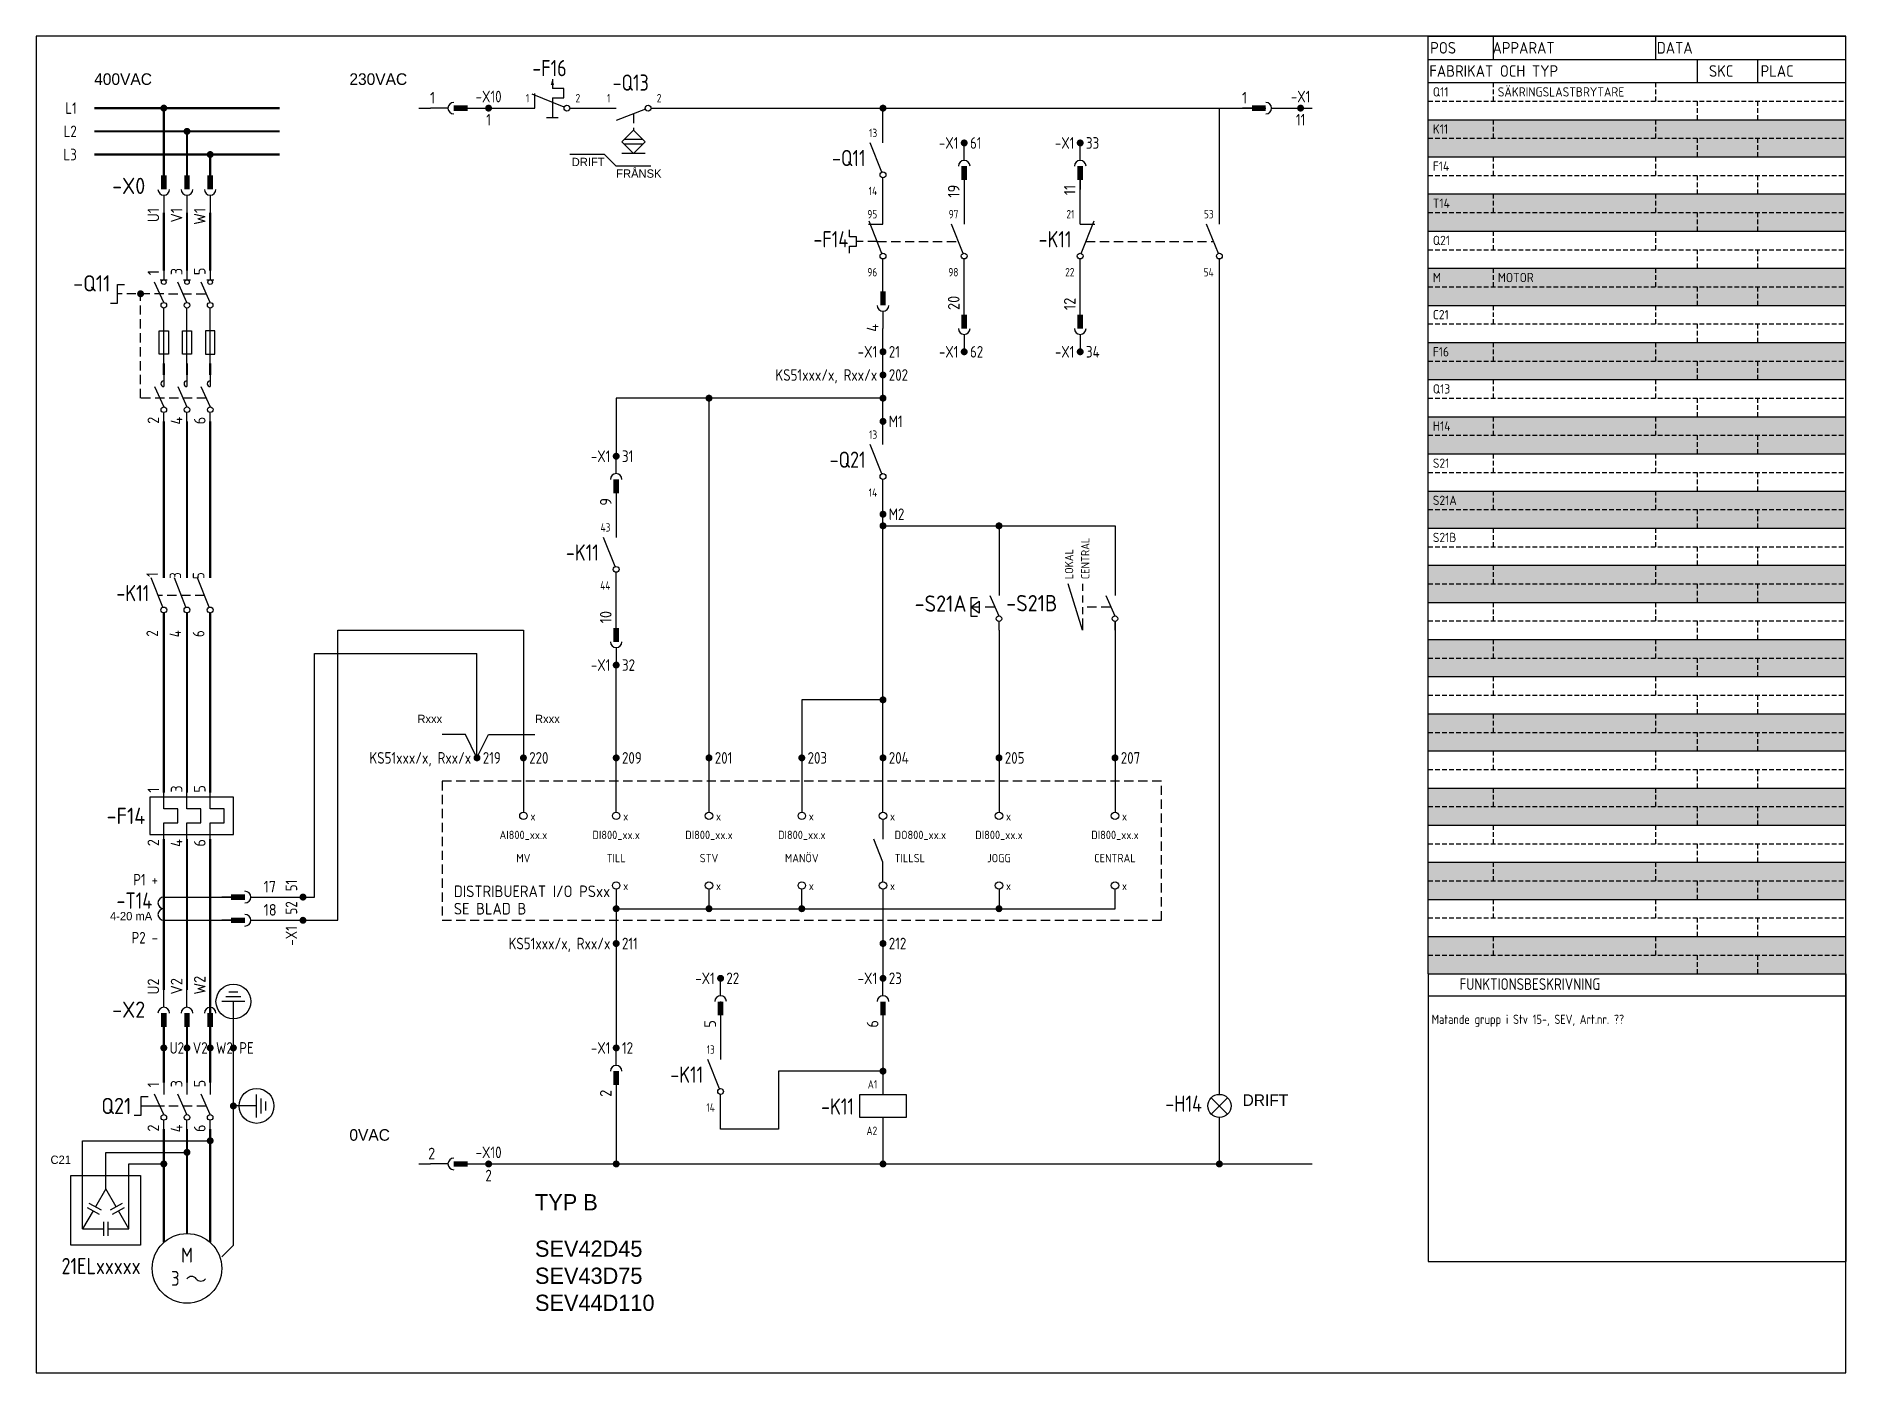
# Model space of a CAD drawing. Header units: millimetres. Extents: x -390 to 0, y 0 to 288.
import ezdxf
from ezdxf.enums import TextEntityAlignment as Align

# ---------------------------------------------------------------- set-up
doc = ezdxf.new("R2010")
doc.units = ezdxf.units.MM
for name, pattern in [('2-1', [3, 2, -1]), ('21', [3, 2, -1]), ('DASHEDX2', [1.5, 1, -0.5])]:
    doc.linetypes.add(name, pattern=pattern)
for name, color, linetype in [('20', 7, 'Continuous'), ('BL', 1, 'Continuous'), ('DB', 2, 'Continuous'), ('EL', 3, 'Continuous')]:
    doc.layers.add(name, color=color, linetype=linetype)
doc.styles.add('ISO', font='iso')

msp = doc.modelspace()

# ---------------------------------------------------------------- texts
at = {"layer": 'EL', "color": 2}
for s, p in [('400VAC', (-377.5, 277.5)), ('230VAC', (-322.5, 277.5)), ('DRIFT', (-130, 57.5)), ('0VAC', (-322.5, 50))]:
    msp.add_text(s, height=2.5, dxfattribs=at).set_placement(p)
at = {"layer": 'EL', "color": 1}
for s, p in [('DRIFT', (-267.5, 260)), ('Rxxx', (-302.5, 140)), ('4-20 mA', (-365, 97.5)), ('C21', (-382.5, 45))]:
    msp.add_text(s, height=1.8, dxfattribs=at).set_placement(p, align=Align.RIGHT)
for s, p in [('FRÅNSK', (-265, 257.5)), ('Rxxx', (-282.5, 140))]:
    msp.add_text(s, height=1.8, dxfattribs=at).set_placement(p)
at = {"layer": 'EL', "color": 2, "style": 'ISO'}
for s, p in [('AI800_xx.x', (-285, 115)), ('DI800_xx.x', (-265, 115)), ('DI800_xx.x', (-245, 115)), ('DI800_xx.x', (-225, 115)), ('DI800_xx.x', (-182.5, 115)), ('DI800_xx.x', (-157.5, 115)), ('MV', (-285, 110)), ('TILL', (-265, 110)), ('STV', (-245, 110)), ('MANÖV', (-225, 110)), ('JOGG', (-182.5, 110)), ('CENTRAL', (-157.5, 110))]:
    msp.add_text(s, height=1.8, dxfattribs=at).set_placement(p, align=Align.CENTER)
for s, height, p in [('DO800_xx.x', 1.8, (-205, 115)), ('TILLSL', 1.8, (-205, 110)), ('DISTRIBUERAT I/O PSxx', 2.5, (-300, 102.5)), ('SE BLAD B', 2.5, (-300, 98.75))]:
    msp.add_text(s, height=height, dxfattribs=at).set_placement(p)
at = {"layer": 'EL', "color": 3}
for s, p in [('TYP B', (-282.5, 35)), ('SEV42D45', (-282.5, 25)), ('SEV43D75', (-282.5, 19.167)), ('SEV44D110', (-282.5, 13.333))]:
    msp.add_text(s, height=3.5, dxfattribs=at).set_placement(p)

# ---------------------------------------------------------------- blocks, each defined once
blk = doc.blocks.new('RAM_A3')
at = {"layer": 'BL'}
for p, q in [((0, 288), (-390, 288)), ((-390, 288), (-390, 0)), ((0, 0), (0, 288)), ((-390, 0), (0, 0))]:
    blk.add_line(p, q, dxfattribs=at)
blk = doc.blocks.new('FUNKTIONELLA_DELAR_24')
at = {"layer": 'DB', "color": 1}
for p, q in [((-90, -202), (-90, 0)), ((-90, 0), (0, 0)), ((-76, 0), (-76, -5)), ((-41, 0), (-41, -5)), ((-90, -5), (0, -5)), ((-32, -5), (-32, -10)), ((-19, -5), (-19, -10)), ((-90, -10), (0, -10)), ((-90, -202), (0, -202))]:
    blk.add_line(p, q, dxfattribs=at)
at = {"layer": 'DB', "color": 2, "linetype": 'DASHEDX2'}
for p, q in [((-76, -10), (-76, -14)), ((-41, -10), (-41, -14)), ((-90, -14), (0, -14)), ((-32, -14), (-32, -18)), ((-19, -14), (-19, -18)), ((-76, -18), (-76, -22)), ((-41, -18), (-41, -22)), ((-90, -22), (0, -22)), ((-32, -22), (-32, -26)), ((-19, -22), (-19, -26)), ((-76, -26), (-76, -30)), ((-41, -26), (-41, -30)), ((-90, -30), (0, -30)), ((-32, -30), (-32, -34)), ((-19, -30), (-19, -34)), ((-76, -34), (-76, -38)), ((-41, -34), (-41, -38)), ((-90, -38), (0, -38)), ((-32, -38), (-32, -42)), ((-19, -38), (-19, -42)), ((-76, -42), (-76, -46)), ((-41, -42), (-41, -46)), ((-90, -46), (0, -46)), ((-32, -46), (-32, -50)), ((-19, -46), (-19, -50)), ((-76, -50), (-76, -54)), ((-41, -50), (-41, -54)), ((-90, -54), (0, -54)), ((-32, -54), (-32, -58)), ((-19, -54), (-19, -58)), ((-76, -58), (-76, -62)), ((-41, -58), (-41, -62)), ((-90, -62), (0, -62)), ((-32, -62), (-32, -66)), ((-19, -62), (-19, -66)), ((-76, -66), (-76, -70)), ((-41, -66), (-41, -70)), ((-90, -70), (0, -70)), ((-32, -70), (-32, -74)), ((-19, -70), (-19, -74)), ((-76, -74), (-76, -78)), ((-41, -74), (-41, -78)), ((-90, -78), (0, -78)), ((-32, -78), (-32, -82)), ((-19, -78), (-19, -82)), ((-76, -82), (-76, -86)), ((-41, -82), (-41, -86)), ((-90, -86), (0, -86)), ((-32, -86), (-32, -90)), ((-19, -86), (-19, -90)), ((-76, -90), (-76, -94)), ((-41, -90), (-41, -94)), ((-90, -94), (0, -94)), ((-32, -94), (-32, -98)), ((-19, -94), (-19, -98)), ((-76, -98), (-76, -102)), ((-41, -98), (-41, -102)), ((-90, -102), (0, -102)), ((-32, -102), (-32, -106)), ((-19, -102), (-19, -106)), ((-76, -106), (-76, -110)), ((-41, -106), (-41, -110)), ((-90, -110), (0, -110)), ((-32, -110), (-32, -114)), ((-19, -110), (-19, -114)), ((-76, -114), (-76, -118)), ((-41, -114), (-41, -118)), ((-90, -118), (0, -118)), ((-32, -118), (-32, -122)), ((-19, -118), (-19, -122)), ((-76, -122), (-76, -126)), ((-41, -122), (-41, -126)), ((-90, -126), (0, -126)), ((-32, -126), (-32, -130)), ((-19, -126), (-19, -130)), ((-76, -130), (-76, -134)), ((-41, -130), (-41, -134)), ((-90, -134), (0, -134)), ((-32, -134), (-32, -138)), ((-19, -134), (-19, -138)), ((-76, -138), (-76, -142)), ((-41, -138), (-41, -142)), ((-90, -142), (0, -142)), ((-32, -142), (-32, -146)), ((-19, -142), (-19, -146)), ((-76, -146), (-76, -150)), ((-41, -146), (-41, -150)), ((-90, -150), (0, -150)), ((-32, -150), (-32, -154)), ((-19, -150), (-19, -154)), ((-76, -154), (-76, -158)), ((-41, -154), (-41, -158)), ((-90, -158), (0, -158)), ((-32, -158), (-32, -162)), ((-19, -158), (-19, -162)), ((-76, -162), (-76, -166)), ((-41, -162), (-41, -166)), ((-90, -166), (0, -166)), ((-32, -166), (-32, -170)), ((-19, -166), (-19, -170)), ((-76, -170), (-76, -174)), ((-41, -170), (-41, -174)), ((-90, -174), (0, -174)), ((-32, -174), (-32, -178)), ((-19, -174), (-19, -178)), ((-76, -178), (-76, -182)), ((-41, -178), (-41, -182)), ((-90, -182), (0, -182)), ((-32, -182), (-32, -186)), ((-19, -182), (-19, -186)), ((-76, -186), (-76, -190)), ((-41, -186), (-41, -190)), ((-90, -190), (0, -190)), ((-32, -190), (-32, -194)), ((-19, -190), (-19, -194)), ((-76, -194), (-76, -198)), ((-41, -194), (-41, -198)), ((-90, -198), (0, -198)), ((-32, -198), (-32, -202)), ((-19, -198), (-19, -202))]:
    blk.add_line(p, q, dxfattribs=at)
at = {"layer": 'DB', "color": 2}
for p, q in [((-90, -18), (0, -18)), ((-90, -26), (0, -26)), ((-90, -34), (0, -34)), ((-90, -42), (0, -42)), ((-90, -50), (0, -50)), ((-90, -58), (0, -58)), ((-90, -66), (0, -66)), ((-90, -74), (0, -74)), ((-90, -82), (0, -82)), ((-90, -90), (0, -90)), ((-90, -98), (0, -98)), ((-90, -106), (0, -106)), ((-90, -114), (0, -114)), ((-90, -122), (0, -122)), ((-90, -130), (0, -130)), ((-90, -138), (0, -138)), ((-90, -146), (0, -146)), ((-90, -154), (0, -154)), ((-90, -162), (0, -162)), ((-90, -170), (0, -170)), ((-90, -178), (0, -178)), ((-90, -186), (0, -186)), ((-90, -194), (0, -194))]:
    blk.add_line(p, q, dxfattribs=at)
at = {"layer": 'DB', "color": 254, "transparency": 33554457}
for points in [[(-90, -26), (0, -26), (-90, -18), (0, -18)], [(-90, -42), (0, -42), (-90, -34), (0, -34)], [(-90, -58), (0, -58), (-90, -50), (0, -50)], [(-90, -74), (0, -74), (-90, -66), (0, -66)], [(-90, -90), (0, -90), (-90, -82), (0, -82)], [(-90, -106), (0, -106), (-90, -98), (0, -98)], [(-90, -122), (0, -122), (-90, -114), (0, -114)], [(-90, -138), (0, -138), (-90, -130), (0, -130)], [(-90, -154), (0, -154), (-90, -146), (0, -146)], [(-90, -170), (0, -170), (-90, -162), (0, -162)], [(-90, -186), (0, -186), (-90, -178), (0, -178)], [(-90, -202), (0, -202), (-90, -194), (0, -194)]]:
    blk.add_solid(points, dxfattribs=at)
at = {"layer": 'DB', "color": 2, "style": 'ISO'}
for s, p in [('POS', (-84, -3.75)), ('APPARAT', (-62.75, -3.75)), ('DATA', (-33, -3.75)), ('FABRIKAT OCH TYP', (-62, -8.75)), ('SKC', (-24.25, -8.75)), ('PLAC', (-11.25, -8.75))]:
    blk.add_text(s, height=2.5, dxfattribs=at).set_placement(p, align=Align.RIGHT)
at = {"layer": 'DB', "color": 3, "style": 'ISO', "flags": 8}
for tag, p in [('POS', (-89, -13)), ('BENAMN', (-75, -13)), ('APP_DATA', (-40, -13)), ('FABRIKAT', (-89, -17)), ('SKC', (-31, -17)), ('PLAC', (-18, -17)), ('POS', (-89, -21)), ('BENAMN', (-75, -21)), ('APP_DATA', (-40, -21)), ('FABRIKAT', (-89, -25)), ('SKC', (-31, -25)), ('PLAC', (-18, -25)), ('POS', (-89, -29)), ('BENAMN', (-75, -29)), ('APP_DATA', (-40, -29)), ('FABRIKAT', (-89, -33)), ('SKC', (-31, -33)), ('PLAC', (-18, -33)), ('POS', (-89, -37)), ('BENAMN', (-75, -37)), ('APP_DATA', (-40, -37)), ('FABRIKAT', (-89, -41)), ('SKC', (-31, -41)), ('PLAC', (-18, -41)), ('POS', (-89, -45)), ('BENAMN', (-75, -45)), ('APP_DATA', (-40, -45)), ('FABRIKAT', (-89, -49)), ('SKC', (-31, -49)), ('PLAC', (-18, -49)), ('POS', (-89, -53)), ('BENAMN', (-75, -53)), ('APP_DATA', (-40, -53)), ('FABRIKAT', (-89, -57)), ('SKC', (-31, -57)), ('PLAC', (-18, -57)), ('POS', (-89, -61)), ('BENAMN', (-75, -61)), ('APP_DATA', (-40, -61)), ('FABRIKAT', (-89, -65)), ('SKC', (-31, -65)), ('PLAC', (-18, -65)), ('POS', (-89, -69)), ('BENAMN', (-75, -69)), ('APP_DATA', (-40, -69)), ('FABRIKAT', (-89, -73)), ('SKC', (-31, -73)), ('PLAC', (-18, -73)), ('POS', (-89, -77)), ('BENAMN', (-75, -77)), ('APP_DATA', (-40, -77)), ('FABRIKAT', (-89, -81)), ('SKC', (-31, -81)), ('PLAC', (-18, -81)), ('POS', (-89, -85)), ('BENAMN', (-75, -85)), ('APP_DATA', (-40, -85)), ('FABRIKAT', (-89, -89)), ('SKC', (-31, -89)), ('PLAC', (-18, -89)), ('POS', (-89, -93)), ('BENAMN', (-75, -93)), ('APP_DATA', (-40, -93)), ('FABRIKAT', (-89, -97)), ('SKC', (-31, -97)), ('PLAC', (-18, -97)), ('POS', (-89, -101)), ('BENAMN', (-75, -101)), ('APP_DATA', (-40, -101)), ('FABRIKAT', (-89, -105)), ('SKC', (-31, -105)), ('PLAC', (-18, -105)), ('POS', (-89, -109)), ('BENAMN', (-75, -109)), ('APP_DATA', (-40, -109)), ('FABRIKAT', (-89, -113)), ('SKC', (-31, -113)), ('PLAC', (-18, -113)), ('POS', (-89, -117)), ('BENAMN', (-75, -117)), ('APP_DATA', (-40, -117)), ('FABRIKAT', (-89, -121)), ('SKC', (-31, -121)), ('PLAC', (-18, -121)), ('POS', (-89, -125)), ('BENAMN', (-75, -125)), ('APP_DATA', (-40, -125)), ('FABRIKAT', (-89, -129)), ('SKC', (-31, -129)), ('PLAC', (-18, -129)), ('POS', (-89, -133)), ('BENAMN', (-75, -133)), ('APP_DATA', (-40, -133)), ('FABRIKAT', (-89, -137)), ('SKC', (-31, -137)), ('PLAC', (-18, -137)), ('POS', (-89, -141)), ('BENAMN', (-75, -141)), ('APP_DATA', (-40, -141)), ('FABRIKAT', (-89, -145)), ('SKC', (-31, -145)), ('PLAC', (-18, -145)), ('POS', (-89, -149)), ('BENAMN', (-75, -149)), ('APP_DATA', (-40, -149)), ('FABRIKAT', (-89, -153)), ('SKC', (-31, -153)), ('PLAC', (-18, -153)), ('POS', (-89, -157)), ('BENAMN', (-75, -157)), ('APP_DATA', (-40, -157)), ('FABRIKAT', (-89, -161)), ('SKC', (-31, -161)), ('PLAC', (-18, -161)), ('POS', (-89, -165)), ('BENAMN', (-75, -165)), ('APP_DATA', (-40, -165)), ('FABRIKAT', (-89, -169)), ('SKC', (-31, -169)), ('PLAC', (-18, -169)), ('POS', (-89, -173)), ('BENAMN', (-75, -173)), ('APP_DATA', (-40, -173)), ('FABRIKAT', (-89, -177)), ('SKC', (-31, -177)), ('PLAC', (-18, -177)), ('POS', (-89, -181)), ('BENAMN', (-75, -181)), ('APP_DATA', (-40, -181)), ('FABRIKAT', (-89, -185)), ('SKC', (-31, -185)), ('PLAC', (-18, -185)), ('POS', (-89, -189)), ('BENAMN', (-75, -189)), ('APP_DATA', (-40, -189)), ('FABRIKAT', (-89, -193)), ('SKC', (-31, -193)), ('PLAC', (-18, -193)), ('POS', (-89, -197)), ('BENAMN', (-75, -197)), ('APP_DATA', (-40, -197)), ('FABRIKAT', (-89, -201)), ('SKC', (-31, -201)), ('PLAC', (-18, -201))]:
    blk.add_attdef(tag, p, '', height=2, dxfattribs=at)
blk = doc.blocks.new('FUNKTIONSBESKRIVNING')
at = {"layer": 'DB', "color": 1}
for p, q in [((-90, 0), (0, 0)), ((-90, 0), (-90, -62)), ((0, 0), (0, -62)), ((-90, -4.75), (0, -4.75)), ((-90, -62), (0, -62))]:
    blk.add_line(p, q, dxfattribs=at)
at = {"layer": 'DB', "color": 2, "style": 'ISO', "width": 0.9}
blk.add_text('FUNKTIONSBESKRIVNING', height=2.5, dxfattribs=at).set_placement((-83.25, -3.5))
at = {"layer": 'DB', "color": 3, "style": 'ISO', "width": 0.9, "flags": 8}
blk.add_attdef('BESKRIVNING_001', text='', height=2, dxfattribs=at).set_placement((-89.25, -5.5), align=Align.TOP_LEFT)
blk = doc.blocks.new('EL0070')
at = {"color": 0, "linetype": 'ByBlock', "const_width": 0.75}
blk.add_lwpolyline([(-0.375, 0, 1), (0.375, 0, 1)], format="xyb", close=True, dxfattribs=at)
at = {"color": 1, "linetype": 'ByBlock', "style": 'ISO', "width": 0.9, "flags": 3}
blk.add_attdef('DATA', (0, 0), '', height=1, dxfattribs=at)
blk = doc.blocks.new('EPCBO492')
at = {"color": 0}
blk.add_line((0, -2), (0, 0), dxfattribs=at)
at = {"color": 0, "const_width": 1.2}
blk.add_lwpolyline([(0, -2), (0, -5)], dxfattribs=at)
at = {"color": 0, "style": 'ISO'}
blk.add_attdef('UTTAG1', (-1, -1), '', height=2.5, rotation=90, dxfattribs=at)
for tag, flags in [('TEXT', 8), ('BET2', 1), ('BET1', 1)]:
    blk.add_attdef(tag, text='', height=2.5, dxfattribs=dict(at, flags=flags)).set_placement((-3, -4.5), align=Align.RIGHT)
at = {"color": 0, "style": 'ISO', "flags": 1}
blk.add_attdef('PLAC', text='', height=1, dxfattribs=at).set_placement((-4.6, -6), align=Align.CENTER)
blk = doc.blocks.new('EPCBO4A1')
at = {"color": 0}
blk.add_line((0, 3.75), (0, 0), dxfattribs=at)
blk.add_arc((0, 5), 1.25, 180, 0, dxfattribs=at)
at = {"color": 0, "style": 'ISO'}
for tag in ['BET2', 'BET1']:
    blk.add_attdef(tag, text='', height=2.5, dxfattribs=at).set_placement((-4, 4), align=Align.RIGHT)
blk.add_attdef('UTTAG1', text='', height=2.5, rotation=90, dxfattribs=at).set_placement((-1, 1), align=Align.RIGHT)
at = {"color": 0, "style": 'ISO', "flags": 1}
for tag, p in [('PLAC', (3.4, -1)), ('TYP', (3.4, 0)), ('EGET2', (3.4, -3)), ('EGET1', (3.4, -2)), ('TBH', (3.4, -4)), ('LIB', (3.4, -5))]:
    blk.add_attdef(tag, text='', height=1, dxfattribs=at).set_placement(p, align=Align.CENTER)
blk = doc.blocks.new('ELPRPRI1')
at = {"color": 0}
blk.add_circle((0.6, 0), 0.6, dxfattribs=at)
blk = doc.blocks.new('SEV32-Q11')
at = {"color": 0}
for p, q in [((0, 0), (0, -2)), ((5, 0), (5, -2)), ((10, 0), (10, -2)), ((-10, -3), (-8.5, -3)), ((-10, -7), (-10, -3)), ((0, -6.88), (-1.97, -2.48)), ((-0.75, -2), (0.75, -2)), ((5, -6.88), (3.03, -2.48)), ((4.25, -2), (5.75, -2)), ((10, -6.88), (8.03, -2.48)), ((9.25, -2), (10.75, -2)), ((-11.5, -7), (-10, -7)), ((1, -5), (3, -5)), ((4, -5), (6, -5)), ((7, -5), (9, -5)), ((0, -20), (0, -8.07)), ((5, -20), (5, -8.07)), ((10, -20), (10, -8.07)), ((-1, -13), (1, -13)), ((-1, -18), (-1, -13)), ((1, -13), (1, -18)), ((4, -18), (4, -13)), ((4, -13), (6, -13)), ((6, -13), (6, -18)), ((11, -13), (9, -13)), ((9, -13), (9, -18)), ((11, -18), (11, -13)), ((1, -18), (-1, -18)), ((6, -18), (4, -18)), ((9, -18), (11, -18)), ((0, -22.5), (0, -25)), ((5, -22.5), (5, -25)), ((10, -22.5), (10, -25)), ((-2, -25), (0, -29.38)), ((3, -25), (5, -29.38)), ((8, -25), (10.01, -29.38)), ((0, -32.5), (0, -30.62)), ((5, -32.5), (5, -30.62)), ((10, -32.5), (10, -30.62))]:
    blk.add_line(p, q, dxfattribs=at)
for centre in [(0, -2.5), (5, -2.5), (10, -2.5)]:
    blk.add_circle(centre, 0.5, dxfattribs=at)
for centre in [(0, -24.38), (5, -24.38), (10, -24.38)]:
    blk.add_arc(centre, 0.625, 90, 270, dxfattribs=at)
at = {"layer": 'EL', "color": 2, "linetype": '2-1'}
for points in [[(0, -5), (-10, -5)], [(9.15, -27.5), (-5, -27.5), (-5, -5)]]:
    blk.add_lwpolyline(points, dxfattribs=at)
at = {"layer": 'EL', "color": 3, "linetype": 'Continuous'}
for points in [[(0, -20, 0.5, 0.5, 0), (0, -22.5, 0.5, 0.5, 0)], [(5, -20, 0.5, 0.5, 0), (5, -22.5, 0.5, 0.5, 0)], [(10, -20, 0.5, 0.5, 0), (10, -22.5, 0.5, 0.5, 0)]]:
    blk.add_lwpolyline(points, format="xyseb", dxfattribs=at)
at = {"color": 0, "rotation": 270}
for p in [(0, -6.88), (5, -6.88), (10, -6.88), (0, -29.38), (5, -29.38), (10.01, -29.38)]:
    blk.add_blockref('ELPRPRI1', p, dxfattribs=at)
at = {"layer": 'EL', "color": 2, "rotation": 89.99999999999407}
blk.add_blockref('EL0070', (-5, -5), dxfattribs=at)
at = {"color": 0, "style": 'ISO', "flags": 8}
for tag, p in [('UTTAG1', (-1, -1)), ('UTTAG3', (4, -1)), ('UTTAG5', (9, -1))]:
    blk.add_attdef(tag, p, '', height=2.5, rotation=90, dxfattribs=at)
at = {"color": 0, "style": 'ISO'}
blk.add_attdef('BET1', text='', height=2.5, dxfattribs=at).set_placement((-11.5, -4.5), align=Align.RIGHT)
at = {"color": 0, "style": 'ISO', "flags": 1}
for tag, p in [('PLAC', (-7.25, -16.5)), ('TYP', (-7.25, -15.3)), ('EGET2', (-7.25, -19)), ('EGET1', (-7.25, -17.75)), ('TBH', (-7.25, -20.25)), ('LIB', (-7.25, -21.5))]:
    blk.add_attdef(tag, text='', height=1, dxfattribs=at).set_placement(p, align=Align.CENTER)
at = {"color": 0, "style": 'ISO', "flags": 8}
for tag, p in [('UTTAG2', (-1, -31.5)), ('UTTAG4', (4, -31.5)), ('UTTAG6', (9, -31.5))]:
    blk.add_attdef(tag, text='', height=2.5, rotation=90, dxfattribs=at).set_placement(p, align=Align.RIGHT)
blk = doc.blocks.new('ELI190V')
at = {"color": 0, "linetype": 'ByBlock'}
for p, q in [((-5.23, -2.54), (-7.7, 3.78)), ((-0.23, -2.54), (-2.7, 3.78)), ((4.77, -2.54), (2.3, 3.78))]:
    blk.add_line(p, q, dxfattribs=at)
at = {"color": 0, "linetype": '21'}
blk.add_line((3.75, 0), (-6.22, 0), dxfattribs=at)
at = {"color": 0, "linetype": 'ByBlock'}
for centre in [(-5, -3.13), (0, -3.13), (5, -3.13)]:
    blk.add_circle(centre, 0.625, dxfattribs=at)
at = {"color": 1, "linetype": 'ByBlock', "style": 'ISO', "width": 0.9}
for tag, p in [('UTB1', (-6.25, 5)), ('UTB3', (-1.25, 5)), ('UTB5', (3.75, 5)), ('UTB2', (-6.25, -7.5)), ('UTB4', (-1.25, -7.5)), ('UTB6', (3.75, -7.5))]:
    blk.add_attdef(tag, text='', height=1.8, dxfattribs=at).set_placement(p, align=Align.RIGHT)
at = {"color": 3, "linetype": 'ByBlock', "style": 'ISO', "width": 0.9}
blk.add_attdef('POSNR', text='', height=3.5, dxfattribs=at).set_placement((-8.12, -1.25), align=Align.RIGHT)
at = {"color": 1, "linetype": 'ByBlock', "style": 'ISO', "width": 0.9, "flags": 3}
blk.add_attdef('DATA', (-5, -3.75), '', height=1, dxfattribs=at)
blk = doc.blocks.new('EPCBK2C0')
at = {"color": 0}
for p, q in [((0, -3.5), (0, 0)), ((5, -3.5), (5, 0)), ((10, -3.5), (10, 0)), ((15, -1), (-3, -1)), ((-3, -1), (-3, -9)), ((3, -3.5), (0, -3.5)), ((3, -6.5), (3, -3.5)), ((8, -3.5), (5, -3.5)), ((8, -6.5), (8, -3.5)), ((13, -3.5), (10, -3.5)), ((13, -6.5), (13, -3.5)), ((15, -9), (15, -1)), ((0, -6.5), (3, -6.5)), ((0, -10), (0, -6.5)), ((5, -6.5), (8, -6.5)), ((5, -10), (5, -6.5)), ((10, -10), (10, -6.5)), ((10, -6.5), (13, -6.5)), ((-3, -9), (15, -9))]:
    blk.add_line(p, q, dxfattribs=at)
at = {"color": 0, "style": 'ISO', "flags": 8}
for tag, p in [('UTTAG1', (-1, 0)), ('UTTAG3', (4, 0)), ('UTTAG5', (9, 0))]:
    blk.add_attdef(tag, p, '', height=2.5, rotation=90, dxfattribs=at)
at = {"color": 0, "style": 'ISO'}
for tag in ['BET2', 'BET1']:
    blk.add_attdef(tag, text='', height=2.5, dxfattribs=at).set_placement((-4, -5), align=Align.MIDDLE_RIGHT)
at = {"color": 0, "style": 'ISO', "flags": 1}
for tag, p in [('TYP', (-5.58, -3.9)), ('EGET2', (-4.58, -8.24)), ('EGET1', (-4.58, -6.57)), ('PLAC', (-4.58, -4.9)), ('TBH', (-4.58, -9.57)), ('LIB', (-4.58, -11.24))]:
    blk.add_attdef(tag, text='', height=1, dxfattribs=at).set_placement(p, align=Align.RIGHT)
at = {"color": 0, "style": 'ISO', "flags": 8}
for tag, p in [('UTTAG2', (-1, -10)), ('UTTAG4', (4, -10)), ('UTTAG6', (9, -10))]:
    blk.add_attdef(tag, text='', height=2.5, rotation=90, dxfattribs=at).set_placement(p, align=Align.RIGHT)
blk = doc.blocks.new('ELI203V')
at = {"color": 0, "linetype": 'ByBlock'}
blk.add_circle((0, 0), 7.5, dxfattribs=at)
for centre, start, end in [((1, -3), 36.8699, 143.1301), ((3, -1.5), 216.8699, 323.1301)]:
    blk.add_arc(centre, 1.25, start, end, dxfattribs=at)
at = {"color": 3, "linetype": 'Continuous', "style": 'ISO', "width": 0.9}
for s, p in [('M', (0, 1.25)), ('3', (-2.5, -3.75))]:
    blk.add_text(s, height=3.2, dxfattribs=at).set_placement(p, align=Align.CENTER)
at = {"color": 3, "linetype": 'ByBlock', "style": 'ISO', "width": 0.9}
blk.add_attdef('POSNR', text='', height=3.5, dxfattribs=at).set_placement((-10, -1.25), align=Align.RIGHT)
at = {"color": 1, "linetype": 'ByBlock', "style": 'ISO', "width": 0.9, "flags": 3}
blk.add_attdef('DATA', (-1.25, -1.25), '', height=1, dxfattribs=at)
blk = doc.blocks.new('EL0041V')
at = {"color": 0, "linetype": 'ByBlock'}
for centre in [(0, 1.25), (0, -1.25)]:
    blk.add_arc(centre, 1.25, 90, 270, dxfattribs=at)
at = {"color": 1, "linetype": 'ByBlock', "style": 'ISO', "width": 0.9}
for tag, p in [('UTB1', (-1.25, 5)), ('UTB2', (-1.25, -7.5))]:
    blk.add_attdef(tag, text='', height=1.8, dxfattribs=at).set_placement(p, align=Align.RIGHT)
at = {"color": 3, "linetype": 'ByBlock', "style": 'ISO', "width": 0.9}
blk.add_attdef('POSNR', text='', height=3.5, dxfattribs=at).set_placement((-2.5, 0), align=Align.RIGHT)
at = {"color": 2, "linetype": 'ByBlock', "style": 'ISO', "width": 0.9}
blk.add_attdef('REF', text='', height=2.5, dxfattribs=at).set_placement((-6.25, -5), align=Align.RIGHT)
at = {"color": 1, "linetype": 'ByBlock', "style": 'ISO', "width": 0.9, "flags": 3}
blk.add_attdef('DATA', (0, -2.5), '', height=1, dxfattribs=at)
blk = doc.blocks.new('EPCBO4A0')
at = {"color": 0}
blk.add_line((0, -3.75), (0, 0), dxfattribs=at)
blk.add_arc((0, -5), 1.25, 0, 180, dxfattribs=at)
at = {"color": 0, "style": 'ISO'}
blk.add_attdef('UTTAG1', (-1, -1), '', height=2.5, rotation=90, dxfattribs=at)
at = {"color": 0, "style": 'ISO', "flags": 1}
for tag, p in [('PLAC', (-5.1, -0.5)), ('TYP', (-5.1, 0.5)), ('EGET2', (-5.1, -2.5)), ('EGET1', (-5.1, -1.5)), ('TBH', (-5.1, -3.5)), ('LIB', (-5.1, -4.5))]:
    blk.add_attdef(tag, text='', height=1, dxfattribs=at).set_placement(p, align=Align.CENTER)
at = {"color": 0, "style": 'ISO'}
for tag in ['BET2', 'BET1']:
    blk.add_attdef(tag, text='', height=2.5, dxfattribs=at).set_placement((-4, -6), align=Align.RIGHT)
blk = doc.blocks.new('EPCBO493')
at = {"color": 0}
blk.add_line((0, 2), (0, 0), dxfattribs=at)
at = {"color": 0, "const_width": 1.2}
blk.add_lwpolyline([(0, 2), (0, 5)], dxfattribs=at)
at = {"color": 0, "style": 'ISO'}
for tag, flags in [('TEXT', 8), ('BET2', 1), ('BET1', 1)]:
    blk.add_attdef(tag, text='', height=2.5, dxfattribs=dict(at, flags=flags)).set_placement((-3, 2.5), align=Align.RIGHT)
blk.add_attdef('UTTAG1', text='', height=2.5, rotation=90, dxfattribs=at).set_placement((-1, 1), align=Align.RIGHT)
at = {"color": 0, "style": 'ISO', "flags": 1}
blk.add_attdef('PLAC', text='', height=1, dxfattribs=at).set_placement((4.4, -3.5), align=Align.CENTER)
blk = doc.blocks.new('IN0010V')
at = {"color": 0, "const_width": 0.75}
blk.add_lwpolyline([(-0.375, 0, 1), (0.375, 0, 1)], format="xyb", close=True, dxfattribs=at)
at = {"color": 2, "linetype": 'ByBlock', "style": 'ISO', "width": 0.9}
blk.add_attdef('PL1', text='', height=2.5, dxfattribs=at).set_placement((-1.25, -1.25), align=Align.RIGHT)
blk.add_attdef('PL2', (1.25, -1.25), '', height=2.5, dxfattribs=at)
blk = doc.blocks.new('ELI215V')
at = {"color": 2, "linetype": 'ByBlock', "style": 'ISO', "width": 0.9}
blk.add_attdef('NOLLNR1', text='', height=2.5, dxfattribs=at).set_placement((-1.25, -1.25), align=Align.RIGHT)
blk.add_attdef('NOLLNR2', (1.25, -1.25), '', height=2.5, dxfattribs=at)
blk = doc.blocks.new('EPCB1492')
at = {"color": 0}
blk.add_line((2, 0), (0, 0), dxfattribs=at)
at = {"color": 0, "const_width": 1.2}
blk.add_lwpolyline([(2, 0), (5, 0)], dxfattribs=at)
at = {"color": 0, "style": 'ISO'}
for tag, height, flags, p in [('TEXT', 2.5, 8, (4, 4)), ('BET2', 2.5, 1, (4, 4)), ('BET1', 2.5, 1, (4, 4)), ('PLAC', 1, 1, (4, -4))]:
    blk.add_attdef(tag, text='', height=height, dxfattribs=dict(at, flags=flags)).set_placement(p, align=Align.CENTER)
blk.add_attdef('UTTAG1', text='', height=2.5, dxfattribs=at).set_placement((1, 1), align=Align.RIGHT)
blk = doc.blocks.new('EPCB14A1')
at = {"color": 0}
blk.add_line((-3.75, 0), (0, 0), dxfattribs=at)
blk.add_arc((-5, 0), 1.25, 270, 90, dxfattribs=at)
at = {"color": 0, "style": 'ISO'}
for tag in ['BET2', 'BET1']:
    blk.add_attdef(tag, text='', height=2.5, dxfattribs=at).set_placement((-5, 4), align=Align.CENTER)
blk.add_attdef('UTTAG1', (-1, 1), '', height=2.5, dxfattribs=at)
at = {"color": 0, "style": 'ISO', "flags": 1}
for tag, p in [('PLAC', (-4, -4)), ('TYP', (-4, -3)), ('EGET2', (-4, -6)), ('EGET1', (-4, -5)), ('TBH', (-4, -7)), ('LIB', (-4, -8))]:
    blk.add_attdef(tag, text='', height=1, dxfattribs=at).set_placement(p, align=Align.CENTER)
blk = doc.blocks.new('INI242V')
at = {"color": 0, "linetype": 'ByBlock', "const_width": 0.75}
blk.add_lwpolyline([(-0.375, 0, 1), (0.375, 0, 1)], format="xyb", close=True, dxfattribs=at)
at = {"color": 2, "linetype": 'ByBlock', "style": 'ISO', "width": 0.9}
blk.add_attdef('PL2', (-1.25, 1.25), '', height=2.5, rotation=90, dxfattribs=at)
blk.add_attdef('PL1', text='', height=2.5, rotation=90, dxfattribs=at).set_placement((-1.25, -1.25), align=Align.RIGHT)
blk = doc.blocks.new('EPCB14A0')
at = {"color": 0}
blk.add_line((3.75, 0), (0, 0), dxfattribs=at)
blk.add_arc((5, 0), 1.25, 90, 270, dxfattribs=at)
at = {"color": 0, "style": 'ISO'}
for tag in ['BET2', 'BET1']:
    blk.add_attdef(tag, text='', height=2.5, dxfattribs=at).set_placement((5, 4), align=Align.CENTER)
blk.add_attdef('UTTAG1', text='', height=2.5, dxfattribs=at).set_placement((1, 1), align=Align.RIGHT)
at = {"color": 0, "style": 'ISO', "flags": 1}
for tag, p in [('PLAC', (4, -4)), ('TYP', (4, -3)), ('EGET2', (4, -6)), ('EGET1', (4, -5)), ('TBH', (4, -7)), ('LIB', (4, -8))]:
    blk.add_attdef(tag, text='', height=1, dxfattribs=at).set_placement(p, align=Align.CENTER)
blk = doc.blocks.new('EPCB1493')
at = {"color": 0}
blk.add_line((-2, 0), (0, 0), dxfattribs=at)
at = {"color": 0, "const_width": 1.2}
blk.add_lwpolyline([(-2, 0), (-5, 0)], dxfattribs=at)
at = {"color": 0, "style": 'ISO'}
for tag, height, flags, p in [('TEXT', 2.5, 8, (-3, 4)), ('BET2', 2.5, 1, (-3, 4)), ('BET1', 2.5, 1, (-3, 4)), ('PLAC', 1, 1, (-3.5, -2.5))]:
    blk.add_attdef(tag, text='', height=height, dxfattribs=dict(at, flags=flags)).set_placement(p, align=Align.CENTER)
blk.add_attdef('UTTAG1', (-1, 1), '', height=2.5, dxfattribs=at)
blk = doc.blocks.new('INI244H')
at = {"color": 0, "linetype": 'ByBlock', "const_width": 0.75}
blk.add_lwpolyline([(-0.375, 0, 1), (0.375, 0, 1)], format="xyb", close=True, dxfattribs=at)
at = {"color": 2, "linetype": 'ByBlock', "style": 'ISO', "width": 0.9}
blk.add_attdef('PL1', text='', height=2.5, dxfattribs=at).set_placement((0, 1.25), align=Align.CENTER)
blk.add_attdef('PL2', text='', height=2.5, dxfattribs=at).set_placement((0, -1.25), align=Align.TOP_CENTER)
blk = doc.blocks.new('EPCB14A3')
at = {"color": 0}
blk.add_line((-3.75, 0), (0, 0), dxfattribs=at)
blk.add_arc((-5, 0), 1.25, 270, 90, dxfattribs=at)
at = {"color": 0, "style": 'ISO'}
for tag, height, flags, p in [('TEXT', 2.5, 8, (-3, 4)), ('BET2', 2.5, 1, (-3, 4)), ('BET1', 2.5, 1, (-3, 4)), ('PLAC', 1, 1, (-4, -4))]:
    blk.add_attdef(tag, text='', height=height, dxfattribs=dict(at, flags=flags)).set_placement(p, align=Align.CENTER)
blk.add_attdef('UTTAG1', (-1, 1), '', height=2.5, dxfattribs=at)
blk = doc.blocks.new('EPCB1490')
at = {"color": 0}
blk.add_line((2, 0), (0, 0), dxfattribs=at)
at = {"color": 0, "const_width": 1.2}
blk.add_lwpolyline([(2, 0), (5, 0)], dxfattribs=at)
at = {"color": 0, "style": 'ISO'}
for tag in ['BET2', 'BET1']:
    blk.add_attdef(tag, text='', height=2.5, dxfattribs=at).set_placement((3.5, 4), align=Align.CENTER)
blk.add_attdef('UTTAG1', text='', height=2.5, dxfattribs=at).set_placement((1, 1), align=Align.RIGHT)
at = {"color": 0, "style": 'ISO', "flags": 1}
for tag, p in [('PLAC', (4, -4)), ('TYP', (4, -3)), ('EGET2', (4, -6)), ('EGET1', (4, -5)), ('TBH', (4, -7)), ('LIB', (4, -8))]:
    blk.add_attdef(tag, text='', height=1, dxfattribs=at).set_placement(p, align=Align.CENTER)
blk = doc.blocks.new('EL0034H')
at = {"color": 0, "linetype": 'ByBlock'}
for p, q in [((-3.75, 6.25), (-3.75, 4.25)), ((-1.25, 4.25), (-3.75, 4.25)), ((-1.25, 2.25), (-1.25, 4.25)), ((-1.21, 0.23), (-8.12, 3)), ((-7.5, 0), (-7.5, 3.12)), ((-3.75, 2.25), (-3.75, -2)), ((-3.75, 2.25), (-1.25, 2.25)), ((-5, -2), (-2.5, -2))]:
    blk.add_line(p, q, dxfattribs=at)
blk.add_lwpolyline([(-3.75, 5, 0.7, 0, 0), (-3.75, 6.25, 0.7, 0.7, 0)], format="xyseb", dxfattribs=at)
blk.add_circle((-0.62, 0), 0.625, dxfattribs=at)
at = {"color": 3, "linetype": 'ByBlock', "style": 'ISO', "width": 0.9}
blk.add_attdef('POSNR', text='', height=3.5, dxfattribs=at).set_placement((-4.38, 6.87), align=Align.CENTER)
at = {"color": 1, "linetype": 'ByBlock', "style": 'ISO', "width": 0.9}
blk.add_attdef('UTB1', text='', height=1.8, dxfattribs=at).set_placement((-8.75, 1.25), align=Align.RIGHT)
at = {"color": 1, "linetype": 'ByBlock', "style": 'ISO', "width": 0.9, "flags": 3}
blk.add_attdef('DATA', (0, 0), '', height=1, dxfattribs=at)
at = {"color": 1, "linetype": 'ByBlock', "style": 'ISO', "width": 0.9}
blk.add_attdef('UTB2', (1.25, 1.25), '', height=1.8, dxfattribs=at)
at = {"color": 2, "linetype": 'ByBlock', "style": 'ISO', "width": 0.9}
blk.add_attdef('REF', (3.75, -3.75), '', height=2.5, dxfattribs=at)
blk = doc.blocks.new('EL0023H')
at = {"color": 0, "linetype": 'ByBlock'}
for p, q in [((-1.21, -0.23), (-7.53, -2.7)), ((-3.75, -4.78), (-6.25, -7.28)), ((-6.25, -7.28), (-3.75, -9.78)), ((-1.75, -6.78), (-5.75, -6.78)), ((-1.75, -7.78), (-5.75, -7.78)), ((-1.25, -7.28), (-3.75, -4.78)), ((-3.75, -9.78), (-1.25, -7.28)), ((-1.25, -9.78), (-6.25, -9.78))]:
    blk.add_line(p, q, dxfattribs=at)
at = {"color": 0, "linetype": '2-1'}
blk.add_line((-3.75, -1.25), (-3.75, -4.78), dxfattribs=at)
at = {"color": 0, "linetype": 'ByBlock'}
blk.add_circle((-0.62, 0), 0.625, dxfattribs=at)
at = {"color": 3, "linetype": 'ByBlock', "style": 'ISO', "width": 0.9}
blk.add_attdef('POSNR', text='', height=3.5, dxfattribs=at).set_placement((-4.38, 3.75), align=Align.CENTER)
at = {"color": 1, "linetype": 'ByBlock', "style": 'ISO', "width": 0.9}
blk.add_attdef('UTB1', text='', height=1.8, dxfattribs=at).set_placement((-8.75, 1.25), align=Align.RIGHT)
at = {"color": 1, "linetype": 'ByBlock', "style": 'ISO', "width": 0.9, "flags": 3}
blk.add_attdef('DATA', (0, 0), '', height=1, dxfattribs=at)
at = {"color": 1, "linetype": 'ByBlock', "style": 'ISO', "width": 0.9}
blk.add_attdef('UTB2', (1.25, 1.25), '', height=1.8, dxfattribs=at)
at = {"color": 2, "linetype": 'ByBlock', "style": 'ISO', "width": 0.9}
blk.add_attdef('REF', (3.75, -3.75), '', height=2.5, dxfattribs=at)
blk = doc.blocks.new('EPCBH1F4')
at = {"color": 0}
blk.add_circle((0, 0), 0.8, dxfattribs=at)
at = {"color": 0, "style": 'ISO'}
blk.add_attdef('BET1', text='', height=1.8, dxfattribs=at).set_placement((-1.5, -1), align=Align.RIGHT)
blk.add_attdef('UTTAG1', (1.5, -1), '', height=1.8, dxfattribs=at)
at = {"color": 0, "style": 'ISO', "flags": 1}
for tag, p in [('TYP', (-0.5, -4)), ('PLAC', (-0.5, -5))]:
    blk.add_attdef(tag, p, '', height=1, dxfattribs=at)
at = {"color": 0, "style": 'ISO'}
for tag, flags, p in [('UTTAG2', 9, (1, -6)), ('TBH', 1, (1, -7)), ('LIB', 1, (1, -8))]:
    blk.add_attdef(tag, text='', height=1, dxfattribs=dict(at, flags=flags)).set_placement(p, align=Align.CENTER)
blk = doc.blocks.new('EPCBFUSL')
at = {"color": 0}
for p, q in [((0, 0), (2.5, 0)), ((7.5, 0), (2.5, -2)), ((10, 0), (7.5, 0))]:
    blk.add_line(p, q, dxfattribs=at)
blk = doc.blocks.new('EPCBK2A0')
at = {"color": 0}
for p, q in [((0, 0), (0, -2.5)), ((5, 0), (5, -2.5)), ((10, 0), (10, -2.5)), ((-4.88, -3), (-3.38, -3)), ((-4.88, -7), (-4.88, -3)), ((0, -6.87), (-1.97, -2.48)), ((5, -6.87), (3.03, -2.48)), ((10, -6.87), (8.03, -2.48)), ((-6.38, -7), (-4.88, -7)), ((-4.88, -5), (0.12, -5)), ((1.12, -5), (3.12, -5)), ((4.12, -5), (6.12, -5)), ((7.12, -5), (9.12, -5)), ((0, -10), (0, -8.07)), ((5, -10), (5, -8.07)), ((10, -10), (10, -8.07))]:
    blk.add_line(p, q, dxfattribs=at)
at = {"color": 0, "rotation": 270}
for p in [(0, -6.87), (5, -6.87), (10, -6.87)]:
    blk.add_blockref('ELPRPRI1', p, dxfattribs=at)
at = {"color": 0, "style": 'ISO', "flags": 8}
for tag, p in [('UTTAG1', (-1, -1)), ('UTTAG3', (4, -1)), ('UTTAG5', (9, -1))]:
    blk.add_attdef(tag, p, '', height=2.5, rotation=90, dxfattribs=at)
at = {"color": 0, "style": 'ISO'}
for tag in ['BET2', 'BET1']:
    blk.add_attdef(tag, text='', height=2.5, dxfattribs=at).set_placement((-7, -5), align=Align.MIDDLE_RIGHT)
at = {"color": 0, "style": 'ISO', "flags": 1}
for tag, p in [('PLAC', (-1.41, -7.68)), ('TYP', (-1.95, -6.68)), ('TBH', (-2.1, -11.21)), ('LIB', (-2.65, -12.42)), ('EGET1', (-0.95, -8.89)), ('EGET2', (-0.63, -10.01))]:
    blk.add_attdef(tag, text='', height=1, dxfattribs=at).set_placement(p, align=Align.RIGHT)
at = {"color": 0, "style": 'ISO', "flags": 8}
for tag, p in [('UTTAG2', (-1, -9)), ('UTTAG4', (4, -9)), ('UTTAG6', (9, -9))]:
    blk.add_attdef(tag, text='', height=2.5, rotation=90, dxfattribs=at).set_placement(p, align=Align.RIGHT)
blk = doc.blocks.new('EL0001V')
at = {"color": 0, "linetype": 'ByBlock'}
blk.add_line((-0.23, 1.21), (-2.75, 7.5), dxfattribs=at)
blk.add_circle((0, 0.62), 0.625, dxfattribs=at)
at = {"color": 1, "linetype": 'ByBlock', "style": 'ISO', "width": 0.9}
for tag, p in [('UTB1', (-1.25, 8.75)), ('UTB2', (-1.25, -3.75))]:
    blk.add_attdef(tag, text='', height=1.8, dxfattribs=at).set_placement(p, align=Align.RIGHT)
at = {"color": 3, "linetype": 'ByBlock', "style": 'ISO', "width": 0.9}
blk.add_attdef('POSNR', text='', height=3.5, dxfattribs=at).set_placement((-3.75, 2.5), align=Align.RIGHT)
at = {"color": 2, "linetype": 'ByBlock', "style": 'ISO', "width": 0.9}
blk.add_attdef('REF', text='', height=2.5, dxfattribs=at).set_placement((-7.5, -2.5), align=Align.RIGHT)
at = {"color": 1, "linetype": 'ByBlock', "style": 'ISO', "width": 0.9, "flags": 3}
blk.add_attdef('DATA', (0, 0), '', height=1, dxfattribs=at)
blk = doc.blocks.new('EL0019V')
at = {"color": 0, "linetype": 'ByBlock'}
for p, q in [((-0.23, 1.21), (-3, 8.12)), ((-7.19, 4.75), (-7.19, 6.25)), ((-5.69, 4.75), (-7.19, 4.75)), ((-5.69, 2.75), (-5.69, 4.75)), ((-3.12, 7.5), (0, 7.5)), ((-7.19, 1.25), (-7.19, 2.75)), ((-7.19, 2.75), (-5.69, 2.75))]:
    blk.add_line(p, q, dxfattribs=at)
at = {"color": 0, "linetype": '2-1'}
blk.add_line((-1.25, 3.75), (-5.69, 3.75), dxfattribs=at)
at = {"color": 0, "linetype": 'ByBlock'}
blk.add_circle((0, 0.62), 0.625, dxfattribs=at)
at = {"color": 1, "linetype": 'ByBlock', "style": 'ISO', "width": 0.9}
for tag, p in [('UTB1', (-1.25, 8.75)), ('UTB2', (-1.25, -3.75))]:
    blk.add_attdef(tag, text='', height=1.8, dxfattribs=at).set_placement(p, align=Align.RIGHT)
at = {"color": 3, "linetype": 'ByBlock', "style": 'ISO', "width": 0.9}
blk.add_attdef('POSNR', text='', height=3.5, dxfattribs=at).set_placement((-7.5, 2.5), align=Align.RIGHT)
at = {"color": 2, "linetype": 'ByBlock', "style": 'ISO', "width": 0.9}
blk.add_attdef('REF', text='', height=2.5, dxfattribs=at).set_placement((-10, -2.5), align=Align.RIGHT)
at = {"color": 1, "linetype": 'ByBlock', "style": 'ISO', "width": 0.9, "flags": 3}
blk.add_attdef('DATA', (0, 0), '', height=1, dxfattribs=at)
blk = doc.blocks.new('EPCBD1C0')
at = {"color": 0}
for p, q in [((-7, -10), (-10.1, 0)), ((-7, 0), (-7, -1.5)), ((-7, -2.5), (-7, -4)), ((-2, -2.5), (-0.01, -6.91)), ((0, 0), (0, -2.5)), ((-7, -5), (-7, -6.5)), ((-7, -7.5), (-7, -10)), ((-4, -5), (-6, -5)), ((-0.87, -5), (-3, -5)), ((0, -10), (0, -8.11))]:
    blk.add_line(p, q, dxfattribs=at)
at = {"color": 0, "rotation": 270}
blk.add_blockref('ELPRPRI1', (-0.01, -6.91), dxfattribs=at)
at = {"color": 0, "style": 'ISO', "flags": 8}
for p in [(-9, 1), (-5.5, 1)]:
    blk.add_attdef('TEXT', p, '', height=2.5, rotation=90, dxfattribs=at)
at = {"color": 0, "style": 'ISO'}
blk.add_attdef('UTTAG1', (-1, -1), '', height=2.5, rotation=90, dxfattribs=at)
for tag in ['BET2', 'BET1']:
    blk.add_attdef(tag, text='', height=2.5, dxfattribs=at).set_placement((-12.42, -5.92), align=Align.RIGHT)
at = {"color": 0, "style": 'ISO', "flags": 1}
for tag, p in [('TYP', (-7.42, -3.92)), ('EGET2', (-6.92, -6.92)), ('EGET1', (-6.92, -5.92)), ('PLAC', (-6.92, -4.92)), ('TBH', (-6.92, -7.92)), ('LIB', (-6.92, -8.92))]:
    blk.add_attdef(tag, text='', height=1, dxfattribs=at).set_placement(p, align=Align.RIGHT)
at = {"color": 0, "style": 'ISO'}
blk.add_attdef('UTTAG2', text='', height=2.5, rotation=90, dxfattribs=at).set_placement((-1, -9), align=Align.RIGHT)
blk = doc.blocks.new('EPCBD320')
at = {"color": 0}
for p, q in [((-6.1, -3), (-6.1, -7)), ((-4.6, -3), (-6.1, -3)), ((-6.1, -5), (-4.3, -3.7)), ((-4.3, -3.7), (-4.3, -6.3)), ((-2, -2.5), (-0.01, -6.91)), ((0, 0), (0, -2.5)), ((-4.1, -5), (-6.1, -5)), ((-4.3, -6.3), (-6.1, -5)), ((-6.1, -7), (-4.6, -7)), ((-0.87, -5), (-3, -5)), ((0, -10), (0, -8.11))]:
    blk.add_line(p, q, dxfattribs=at)
at = {"color": 0, "rotation": 270}
blk.add_blockref('ELPRPRI1', (-0.01, -6.91), dxfattribs=at)
at = {"color": 0, "style": 'ISO'}
blk.add_attdef('UTTAG1', (-1, -1), '', height=2.5, rotation=90, dxfattribs=at)
for tag in ['BET2', 'BET1']:
    blk.add_attdef(tag, text='', height=2.5, dxfattribs=at).set_placement((-7, -6), align=Align.RIGHT)
at = {"color": 0, "style": 'ISO', "flags": 1}
for tag, p in [('TYP', (-7.5, -4)), ('EGET2', (-7, -7)), ('EGET1', (-7, -6)), ('PLAC', (-7, -5)), ('TBH', (-7, -8)), ('LIB', (-7, -9))]:
    blk.add_attdef(tag, text='', height=1, dxfattribs=at).set_placement(p, align=Align.RIGHT)
at = {"color": 0, "style": 'ISO'}
blk.add_attdef('UTTAG2', text='', height=2.5, rotation=90, dxfattribs=at).set_placement((-1, -9), align=Align.RIGHT)
blk = doc.blocks.new('EPCBO491')
at = {"color": 0}
blk.add_line((0, 2), (0, 0), dxfattribs=at)
at = {"color": 0, "const_width": 1.2}
blk.add_lwpolyline([(0, 2), (0, 5)], dxfattribs=at)
at = {"color": 0, "style": 'ISO'}
for tag in ['BET2', 'BET1']:
    blk.add_attdef(tag, text='', height=2.5, dxfattribs=at).set_placement((-3, 2.5), align=Align.RIGHT)
blk.add_attdef('UTTAG1', text='', height=2.5, rotation=90, dxfattribs=at).set_placement((-1, 1), align=Align.RIGHT)
at = {"color": 0, "style": 'ISO', "flags": 1}
for tag, p in [('EGET1', (4.4, -4.5)), ('PLAC', (4.4, -3.5)), ('TYP', (4.4, -2.5)), ('EGET2', (4.4, -5.5)), ('TBH', (4.4, -6.5)), ('LIB', (4.4, -7.5))]:
    blk.add_attdef(tag, text='', height=1, dxfattribs=at).set_placement(p, align=Align.CENTER)
blk = doc.blocks.new('EPCBO4A2')
at = {"color": 0}
blk.add_line((0, -3.75), (0, 0), dxfattribs=at)
blk.add_arc((0, -5), 1.25, 0, 180, dxfattribs=at)
at = {"color": 0, "style": 'ISO'}
blk.add_attdef('UTTAG1', (-1, -1), '', height=2.5, rotation=90, dxfattribs=at)
at = {"color": 0, "style": 'ISO', "flags": 1}
blk.add_attdef('PLAC', text='', height=1, dxfattribs=at).set_placement((-5.1, -0.5), align=Align.CENTER)
at = {"color": 0, "style": 'ISO'}
for tag, flags in [('TEXT', 8), ('BET2', 1), ('BET1', 1)]:
    blk.add_attdef(tag, text='', height=2.5, dxfattribs=dict(at, flags=flags)).set_placement((-4, -6), align=Align.RIGHT)
blk = doc.blocks.new('EPCBO490')
at = {"color": 0}
blk.add_line((0, -2), (0, 0), dxfattribs=at)
at = {"color": 0, "const_width": 1.2}
blk.add_lwpolyline([(0, -2), (0, -5)], dxfattribs=at)
at = {"color": 0, "style": 'ISO'}
blk.add_attdef('UTTAG1', (-1, -1), '', height=2.5, rotation=90, dxfattribs=at)
at = {"color": 0, "style": 'ISO', "flags": 1}
for tag, p in [('PLAC', (-5.1, -0.5)), ('TYP', (-5.1, 0.5)), ('EGET2', (-5.1, -2.5)), ('EGET1', (-5.1, -1.5)), ('TBH', (-5.1, -3.5)), ('LIB', (-5.1, -4.5))]:
    blk.add_attdef(tag, text='', height=1, dxfattribs=at).set_placement(p, align=Align.CENTER)
at = {"color": 0, "style": 'ISO'}
for tag in ['BET2', 'BET1']:
    blk.add_attdef(tag, text='', height=2.5, dxfattribs=at).set_placement((-3, -4), align=Align.RIGHT)
blk = doc.blocks.new('EPCBO4A3')
at = {"color": 0}
blk.add_line((0, 3.75), (0, 0), dxfattribs=at)
blk.add_arc((0, 5), 1.25, 180, 0, dxfattribs=at)
at = {"color": 0, "style": 'ISO'}
for tag, flags in [('TEXT', 8), ('BET2', 1), ('BET1', 1)]:
    blk.add_attdef(tag, text='', height=2.5, dxfattribs=dict(at, flags=flags)).set_placement((-4, 4), align=Align.RIGHT)
blk.add_attdef('UTTAG1', text='', height=2.5, rotation=90, dxfattribs=at).set_placement((-1, 1), align=Align.RIGHT)
at = {"color": 0, "style": 'ISO', "flags": 1}
blk.add_attdef('PLAC', text='', height=1, dxfattribs=at).set_placement((2.9, 0), align=Align.CENTER)
blk = doc.blocks.new('EL0051V')
at = {"color": 0, "linetype": 'ByBlock'}
for p, q in [((-5, 5), (5, 5)), ((-5, 0), (-5, 5)), ((5, 5), (5, 0)), ((5, 0), (-5, 0))]:
    blk.add_line(p, q, dxfattribs=at)
at = {"color": 1, "linetype": 'ByBlock', "style": 'ISO', "width": 0.9}
for tag, p in [('UTB1', (-1.25, 6.25)), ('UTB2', (-1.25, -3.75))]:
    blk.add_attdef(tag, text='', height=1.8, dxfattribs=at).set_placement(p, align=Align.RIGHT)
at = {"color": 3, "linetype": 'ByBlock', "style": 'ISO', "width": 0.9}
blk.add_attdef('POSNR', text='', height=3.5, dxfattribs=at).set_placement((-6.25, 0.625), align=Align.RIGHT)
at = {"color": 1, "linetype": 'ByBlock', "style": 'ISO', "width": 0.9, "flags": 3}
blk.add_attdef('DATA', (8.75, 2.5), '', height=1, dxfattribs=at)
blk = doc.blocks.new('CONDING')
at = {"layer": '20'}
for p, q in [((0, -15), (0, 0)), ((0, 0), (15, 0)), ((2.5, -11.5), (2.5, 2.5)), ((7.5, -3), (7.5, 2.5)), ((12.5, -11.5), (12.5, 2.5)), ((15, 0), (15, -15)), ((7.5, -2.84), (5.25, -6.74)), ((9.75, -6.74), (7.5, -2.84)), ((4.75, -7.6), (2.5, -11.5)), ((3.45, -6.85), (6.05, -8.35)), ((6.55, -7.49), (3.95, -5.99)), ((11.05, -5.99), (8.45, -7.49)), ((8.95, -8.35), (11.55, -6.85)), ((12.5, -11.5), (10.25, -7.6)), ((2.5, -11.5), (7, -11.5)), ((7, -10), (7, -13)), ((8, -13), (8, -10)), ((8, -11.5), (12.5, -11.5)), ((15, -15), (0, -15))]:
    blk.add_line(p, q, dxfattribs=at)
blk = doc.blocks.new('EL0063V')
at = {"color": 0, "linetype": 'ByBlock'}
for p, q in [((1.77, -1.77), (-1.77, 1.77)), ((1.77, 1.77), (-1.77, -1.77))]:
    blk.add_line(p, q, dxfattribs=at)
blk.add_circle((0, 0), 2.5, dxfattribs=at)
at = {"color": 1, "linetype": 'ByBlock', "style": 'ISO', "width": 0.9}
for tag, p in [('UTB1', (-1.25, 5)), ('UTB2', (-1.25, -6.25))]:
    blk.add_attdef(tag, text='', height=1.8, dxfattribs=at).set_placement(p, align=Align.RIGHT)
at = {"color": 3, "linetype": 'ByBlock', "style": 'ISO', "width": 0.9}
blk.add_attdef('POSNR', text='', height=3.5, dxfattribs=at).set_placement((-3.75, -1.25), align=Align.RIGHT)
at = {"color": 1, "linetype": 'ByBlock', "style": 'ISO', "width": 0.9, "flags": 3}
blk.add_attdef('DATA', (0, 0), '', height=1, dxfattribs=at)
blk = doc.blocks.new('EL0002V')
at = {"color": 0, "linetype": 'ByBlock'}
for p, q in [((0.23, 1.21), (3.03, 8.2)), ((0, 7.5), (3.13, 7.5))]:
    blk.add_line(p, q, dxfattribs=at)
blk.add_circle((0, 0.62), 0.625, dxfattribs=at)
at = {"color": 1, "linetype": 'ByBlock', "style": 'ISO', "width": 0.9}
for tag, p in [('UTB1', (-1.25, 8.75)), ('UTB2', (-1.25, -3.75))]:
    blk.add_attdef(tag, text='', height=1.8, dxfattribs=at).set_placement(p, align=Align.RIGHT)
at = {"color": 3, "linetype": 'ByBlock', "style": 'ISO', "width": 0.9}
blk.add_attdef('POSNR', text='', height=3.5, dxfattribs=at).set_placement((-1.88, 2.5), align=Align.RIGHT)
at = {"color": 2, "linetype": 'ByBlock', "style": 'ISO', "width": 0.9}
blk.add_attdef('REF', text='', height=2.5, dxfattribs=at).set_placement((-5.62, -2.5), align=Align.RIGHT)
at = {"color": 1, "linetype": 'ByBlock', "style": 'ISO', "width": 0.9, "flags": 3}
blk.add_attdef('DATA', (0, 0), '', height=1, dxfattribs=at)
blk = doc.blocks.new('EL0074')
at = {"color": 0, "linetype": 'ByBlock'}
for p, q in [((-2.5, 0), (2.5, 0)), ((-1.625, -1), (1.625, -1)), ((-0.975, -2), (0.975, -2))]:
    blk.add_line(p, q, dxfattribs=at)
blk.add_circle((0, 0), 3.75, dxfattribs=at)
at = {"color": 1, "linetype": 'ByBlock', "style": 'ISO', "width": 0.9, "flags": 3}
blk.add_attdef('DATA', (0, 0), '', height=1, dxfattribs=at)

# ---------------------------------------------------------------- linework, layer by layer
at = {"layer": 'EL'}
for p, q in [((-190, 260), (-190, 247.5)), ((-165, 247.5), (-165, 260)), ((-190, 225), (-190, 240)), ((-165, 225), (-165, 240.01)), ((-207.5, 210), (-265, 210)), ((-265, 210), (-265, 197.5)), ((-245, 210), (-245, 120.8)), ((-265, 192.5), (-265, 180)), ((-265, 157.5), (-265, 172.5)), ((-325, 97.5), (-325, 160)), ((-325, 160), (-285, 160)), ((-285, 160), (-285, 120.8)), ((-330, 102.5), (-330, 155)), ((-330, 155), (-295, 155)), ((-295, 132.5), (-295, 155)), ((-265, 120.8), (-265, 152.5)), ((-297.5, 137.5), (-302.5, 137.5)), ((-295, 132.5), (-297.5, 137.5)), ((-295, 132.5), (-292.5, 137.5)), ((-292.5, 137.5), (-282.5, 137.5)), ((-265, 120.8), (-265, 120.79)), ((-265, 120.8), (-265, 120.79)), ((-245, 120.8), (-245, 120.79)), ((-245, 120.8), (-245, 120.79)), ((-225, 120.8), (-225, 120.79)), ((-225, 120.8), (-225, 120.79)), ((-207.5, 120.8), (-207.5, 120.79)), ((-207.5, 120.8), (-207.5, 120.79)), ((-207.5, 119.2), (-207.5, 117.5)), ((-207.5, 117.5), (-207.5, 117.49)), ((-182.5, 120.8), (-182.5, 120.79)), ((-182.5, 120.8), (-182.5, 120.79)), ((-157.5, 120.8), (-157.5, 120.79)), ((-157.5, 120.8), (-157.5, 120.79)), ((-265, 105.8), (-265, 105.79)), ((-245, 105.8), (-245, 105.79)), ((-225, 105.8), (-225, 105.79)), ((-207.5, 105.8), (-207.5, 107.5)), ((-207.5, 105.8), (-207.5, 105.79)), ((-182.5, 105.8), (-182.5, 105.79)), ((-330, 97.5), (-325, 97.5)), ((-265, 100), (-265, 70)), ((-347.5, 75), (-347.5, 80)), ((-242.5, 80), (-242.5, 67.5)), ((-347.5, 27.5), (-347.5, 76.25)), ((-207.5, 75), (-207.5, 60)), ((-265, 65), (-265, 45)), ((-207.5, 65), (-230, 65)), ((-230, 65), (-230, 52.5)), ((-242.5, 57.5), (-242.5, 60)), ((-342.5, 57.5), (-347.5, 57.5)), ((-242.5, 52.5), (-242.5, 57.5)), ((-230, 52.5), (-242.5, 52.5)), ((-380, 45), (-380, 50)), ((-380, 50), (-352.5, 50)), ((-375, 45), (-375, 47.5)), ((-375, 47.5), (-357.5, 47.5)), ((-370, 45), (-362.5, 45)), ((-350, 25), (-347.5, 27.5))]:
    msp.add_line(p, q, dxfattribs=at)
at = {"layer": 'EL', "linetype": '21'}
for p, q in [((-208.75, 243.75), (-191.25, 243.75)), ((-163.75, 243.75), (-136.25, 243.75))]:
    msp.add_line(p, q, dxfattribs=at)
at = {"layer": 'EL', "color": 3, "linetype": '21'}
for p, q in [((-302.5, 127.5), (-302.5, 97.5)), ((-147.5, 127.5), (-302.5, 127.5)), ((-147.5, 97.5), (-147.5, 127.5)), ((-302.5, 97.5), (-147.5, 97.5))]:
    msp.add_line(p, q, dxfattribs=at)
at = {"layer": 'EL', "color": 3}
for p, q in [((-157.5, 105.8), (-157.5, 105.79)), ((-265, 104.2), (-265, 100)), ((-245, 104.2), (-245, 100)), ((-225, 100), (-225, 104.2)), ((-182.5, 104.2), (-182.5, 100)), ((-157.5, 100), (-157.5, 104.2)), ((-265, 100), (-157.5, 100))]:
    msp.add_line(p, q, dxfattribs=at)
at = {"layer": 'EL', "color": 3, "linetype": 'Continuous'}
for points in [[(-377.5, 272.5, 0.5, 0.5, 0), (-337.5, 272.5, 0.5, 0.5, 0)], [(-362.5, 272.5, 0.5, 0.5, 0), (-362.5, 255, 0.5, 0.5, 0)], [(-377.5, 267.5, 0.5, 0.5, 0), (-337.5, 267.5, 0.5, 0.5, 0)], [(-357.5, 267.5, 0.5, 0.5, 0), (-357.5, 255, 0.5, 0.5, 0)], [(-377.5, 262.5, 0.5, 0.5, 0), (-337.5, 262.5, 0.5, 0.5, 0)], [(-352.5, 262.5, 0.5, 0.5, 0), (-352.5, 255, 0.5, 0.5, 0)], [(-362.5, 250, 0.5, 0.5, 0), (-362.5, 237.5, 0.5, 0.5, 0)], [(-357.5, 250, 0.5, 0.5, 0), (-357.5, 237.5, 0.5, 0.5, 0)], [(-352.5, 250, 0.5, 0.5, 0), (-352.5, 237.5, 0.5, 0.5, 0)], [(-362.5, 205, 0.5, 0.5, 0), (-362.5, 171.275, 0.5, 0.5, 0)], [(-357.5, 205, 0.5, 0.5, 0), (-357.5, 171.275, 0.5, 0.5, 0)], [(-352.5, 205, 0.5, 0.5, 0), (-352.5, 171.275, 0.5, 0.5, 0)], [(-362.5, 163.75, 0.5, 0.5, 0), (-362.5, 125, 0.5, 0.5, 0)], [(-357.5, 163.75, 0.5, 0.5, 0), (-357.5, 125, 0.5, 0.5, 0)], [(-352.5, 163.75, 0.5, 0.5, 0), (-352.5, 125, 0.5, 0.5, 0)], [(-362.5, 115, 0.5, 0.5, 0), (-362.5, 82.5, 0.5, 0.5, 0)], [(-357.5, 115, 0.5, 0.5, 0), (-357.5, 82.5, 0.5, 0.5, 0)], [(-352.5, 115, 0.5, 0.5, 0), (-352.5, 62.5, 0.5, 0.5, 0)], [(-362.5, 77.5, 0.5, 0.5, 0), (-362.5, 62.5, 0.5, 0.5, 0)], [(-357.5, 77.5, 0.5, 0.5, 0), (-357.5, 62.5, 0.5, 0.5, 0)], [(-362.5, 52.5, 0.5, 0.5, 0), (-362.5, 28.09, 0.5, 0.5, 0)], [(-357.5, 52.5, 0.5, 0.5, 0), (-357.5, 30, 0.5, 0.5, 0)], [(-352.5, 52.5, 0.5, 0.5, 0), (-352.5, 28.09, 0.5, 0.5, 0)]]:
    msp.add_lwpolyline(points, format="xyseb", dxfattribs=at)
for points in [[(-307.5, 272.5), (-305, 272.5)], [(-300, 272.5), (-282.5, 272.5)], [(-275, 272.5), (-265.025, 272.5)], [(-257.5, 272.5), (-125, 272.5)], [(-207.5, 265), (-207.5, 272.5)], [(-135, 247.5), (-135, 272.5)], [(-120, 272.5), (-115, 272.5)], [(-257.5, 260), (-265, 260), (-267.5, 262.5), (-275, 262.5)], [(-207.5, 247.5), (-207.5, 257.5)], [(-207.5, 232.5), (-207.5, 240.01)], [(-135, 60), (-135, 240)], [(-207.5, 200), (-207.5, 225)], [(-207.5, 120.8), (-207.5, 192.5)], [(-207.5, 182.5), (-182.5, 182.5), (-182.5, 170)], [(-182.5, 182.5), (-157.5, 182.5), (-157.5, 170)], [(-182.5, 160), (-182.5, 120.8)], [(-157.5, 161.893), (-157.5, 120.8)], [(-207.5, 145), (-225, 145), (-225, 120.8)], [(-362.5, 102.5), (-345, 102.5)], [(-340, 102.5), (-330, 102.5)], [(-207.5, 104.2), (-207.5, 85)], [(-362.5, 97.5), (-345, 97.5)], [(-340, 97.5), (-330, 97.5)], [(-207.5, 55), (-207.5, 45)], [(-135, 45), (-135, 55)], [(-307.5, 45), (-305, 45)], [(-300, 45), (-115, 45)]]:
    msp.add_lwpolyline(points, dxfattribs=at)
at = {"layer": 'EL', "color": 3, "const_width": 0.75}
for points in [[(-265.375, 100, 1), (-264.625, 100, 1)], [(-245.375, 100, 1), (-244.625, 100, 1)], [(-225.375, 100, 1), (-224.625, 100, 1)], [(-182.875, 100, 1), (-182.125, 100, 1)]]:
    msp.add_lwpolyline(points, format="xyb", close=True, dxfattribs=at)

# ---------------------------------------------------------------- block references
at = {"layer": 'BL'}
msp.add_blockref('RAM_A3', (0, 0), dxfattribs=at)
at = {"layer": 'DB'}
ref = msp.add_blockref('FUNKTIONELLA_DELAR_24', (0, 288), dxfattribs=at)
ref.add_attrib('BENAMN', 'SÄKRINGSLASTBRYTARE', (-75, 275), dxfattribs={"color": 3, "height": 2, "style": 'ISO', "flags": 8})
ref.add_attrib('POS', 'Q11', (-89, 275), dxfattribs={"color": 3, "height": 2, "style": 'ISO', "flags": 8})
ref.add_attrib('POS', 'K11', (-89, 267), dxfattribs={"color": 3, "height": 2, "style": 'ISO', "flags": 8})
ref.add_attrib('POS', 'F14', (-89, 259), dxfattribs={"color": 3, "height": 2, "style": 'ISO', "flags": 8})
ref.add_attrib('POS', 'T14', (-89, 251), dxfattribs={"color": 3, "height": 2, "style": 'ISO', "flags": 8})
ref.add_attrib('POS', 'Q21', (-89, 243), dxfattribs={"color": 3, "height": 2, "style": 'ISO', "flags": 8})
ref.add_attrib('BENAMN', 'MOTOR', (-75, 235), dxfattribs={"color": 3, "height": 2, "style": 'ISO', "flags": 8})
ref.add_attrib('POS', 'M', (-89, 235), dxfattribs={"color": 3, "height": 2, "style": 'ISO', "flags": 8})
ref.add_attrib('POS', 'C21', (-89, 227), dxfattribs={"color": 3, "height": 2, "style": 'ISO', "flags": 8})
ref.add_attrib('POS', 'F16', (-89, 219), dxfattribs={"color": 3, "height": 2, "style": 'ISO', "flags": 8})
ref.add_attrib('POS', 'Q13', (-89, 211), dxfattribs={"color": 3, "height": 2, "style": 'ISO', "flags": 8})
ref.add_attrib('POS', 'H14', (-89, 203), dxfattribs={"color": 3, "height": 2, "style": 'ISO', "flags": 8})
ref.add_attrib('POS', 'S21', (-89, 195), dxfattribs={"color": 3, "height": 2, "style": 'ISO', "flags": 8})
ref.add_attrib('POS', 'S21A', (-89, 187), dxfattribs={"color": 3, "height": 2, "style": 'ISO', "flags": 8})
ref.add_attrib('POS', 'S21B', (-89, 179), dxfattribs={"color": 3, "height": 2, "style": 'ISO', "flags": 8})
ref = msp.add_blockref('FUNKTIONSBESKRIVNING', (0, 86), dxfattribs=at)
ref.add_attrib('BESKRIVNING_002', 'Matande grupp i Stv 15-, SEV, Art.nr. ??', (-89.25, 75.167), dxfattribs={"color": 3, "height": 2, "style": 'ISO', "width": 0.9, "flags": 8})
at = {"layer": 'EL'}
for name, p, values in [('EL0034H', (-275, 272.5), {'POSNR': '-F16', 'UTB1': '1', 'UTB2': '2'}), ('EL0023H', (-257.5, 272.5), {'POSNR': '-Q13', 'UTB1': '1', 'UTB2': '2'}), ('ELI215V', (-380, 272.5), {'NOLLNR1': 'L1'}), ('EPCB14A0', (-305, 272.5), {'UTTAG1': '1'}), ('INI244H', (-292.5, 272.5), {'PL1': '-X10', 'PL2': '1'}), ('EPCB1490', (-130, 272.5), {'UTTAG1': '1'}), ('INI244H', (-117.5, 272.5), {'PL1': '-X1', 'PL2': '11'}), ('ELI215V', (-380, 267.5), {'NOLLNR1': 'L2'}), ('EL0001V', (-207.5, 257.5), {'POSNR': '-Q11', 'UTB1': '13', 'UTB2': '14'}), ('IN0010V', (-190, 265), {'PL1': '-X1', 'PL2': '61'}), ('IN0010V', (-165, 265), {'PL1': '-X1', 'PL2': '33'}), ('ELI215V', (-380, 262.5), {'NOLLNR1': 'L3'}), ('EPCBO491', (-190, 255), {'UTTAG1': '19'}), ('EPCBO491', (-165, 255), {'UTTAG1': '11'}), ('EPCBO4A1', (-357.5, 250), {'UTTAG1': 'V1'}), ('EPCBO4A1', (-352.5, 250), {'UTTAG1': 'W1'}), ('EL0019V', (-207.5, 240), {'POSNR': '-F14', 'UTB1': '95', 'UTB2': '96'}), ('EL0001V', (-190, 240), {'UTB1': '97', 'UTB2': '98'}), ('EL0002V', (-165, 240), {'POSNR': '-K11', 'UTB1': '21', 'UTB2': '22'}), ('EL0001V', (-135, 240), {'UTB1': '53', 'UTB2': '54'}), ('EPCBO490', (-190, 230), {'UTTAG1': '20'}), ('EPCBO490', (-165, 230), {'UTTAG1': '12'}), ('EPCBO4A1', (-207.5, 225), {'UTTAG1': '4'}), ('IN0010V', (-207.5, 220), {'PL1': '-X1', 'PL2': '21'}), ('IN0010V', (-190, 220), {'PL1': '-X1', 'PL2': '62'}), ('IN0010V', (-165, 220), {'PL1': '-X1', 'PL2': '34'}), ('IN0010V', (-207.5, 215), {'PL1': 'KS51xxx/x, Rxx/x', 'PL2': '202'}), ('EL0001V', (-207.5, 192.5), {'POSNR': '-Q21', 'UTB1': '13', 'UTB2': '14'}), ('IN0010V', (-207.5, 205), {'PL2': 'M1'}), ('IN0010V', (-265, 197.5), {'PL1': '-X1', 'PL2': '31'}), ('EPCBO491', (-265, 187.5), {'UTTAG1': '9'}), ('IN0010V', (-207.5, 185), {'PL2': 'M2'}), ('EL0001V', (-265, 172.5), {'POSNR': '-K11', 'UTB1': '43', 'UTB2': '44'}), ('EPCBO490', (-265, 162.5), {'UTTAG1': '10'}), ('IN0010V', (-265, 152.5), {'PL1': '-X1', 'PL2': '32'}), ('IN0010V', (-295, 132.5), {'PL1': 'KS51xxx/x, Rxx/x', 'PL2': '219'}), ('IN0010V', (-285, 132.5), {'PL2': '220'}), ('IN0010V', (-265, 132.5), {'PL2': '209'}), ('IN0010V', (-245, 132.5), {'PL2': '201'}), ('IN0010V', (-225, 132.5), {'PL2': '203'}), ('IN0010V', (-207.5, 132.5), {'PL2': '204'}), ('IN0010V', (-182.5, 132.5), {'PL2': '205'}), ('IN0010V', (-157.5, 132.5), {'PL2': '207'}), ('EPCB14A1', (-340, 102.5), {'UTTAG1': '17'}), ('INI242V', (-332.5, 102.5), {'PL2': '51'}), ('INI242V', (-332.5, 97.5), {'PL1': '-X1', 'PL2': '52'}), ('EPCB14A1', (-340, 97.5), {'UTTAG1': '18'}), ('IN0010V', (-265, 92.5), {'PL1': 'KS51xxx/x, Rxx/x', 'PL2': '211'}), ('IN0010V', (-207.5, 92.5), {'PL2': '212'}), ('IN0010V', (-242.5, 85), {'PL1': '-X1', 'PL2': '22'}), ('IN0010V', (-207.5, 85), {'PL1': '-X1', 'PL2': '23'}), ('EPCBO4A0', (-357.5, 82.5), {'UTTAG1': 'V2'}), ('EPCBO4A0', (-352.5, 82.5), {'UTTAG1': 'W2'}), ('EPCBO491', (-242.5, 75), {'UTTAG1': '5'}), ('EPCBO491', (-207.5, 75), {'UTTAG1': '6'}), ('IN0010V', (-362.5, 70), {'PL2': 'U2'}), ('IN0010V', (-357.5, 70), {'PL2': 'V2'}), ('IN0010V', (-352.5, 70), {'PL2': 'W2'}), ('IN0010V', (-347.5, 70), {'PL2': 'PE'}), ('IN0010V', (-265, 70), {'PL1': '-X1', 'PL2': '12'}), ('EL0001V', (-242.5, 60), {'POSNR': '-K11', 'UTB1': '13', 'UTB2': '14'}), ('EPCBO491', (-265, 60), {'UTTAG1': '2'}), ('EL0051V', (-207.5, 55), {'POSNR': '-K11', 'UTB1': 'A1', 'UTB2': 'A2'}), ('EL0063V', (-135, 57.5), {'POSNR': '-H14'}), ('EPCB14A0', (-305, 45), {'UTTAG1': '2'}), ('INI244H', (-292.5, 45), {'PL1': '-X10', 'PL2': '2'}), ('ELI203V', (-357.5, 22.5), {'POSNR': '21ELxxxxx'})]:
    msp.add_blockref(name, p, dxfattribs=at).add_auto_attribs(values)
for name, p in [('EL0070', (-362.5, 272.5)), ('EPCB1493', (-295, 272.5)), ('EPCB14A3', (-120, 272.5)), ('EL0070', (-357.5, 267.5)), ('EL0070', (-352.5, 262.5)), ('EPCBO4A2', (-190, 265)), ('EPCBO4A2', (-165, 265)), ('EPCBO492', (-362.5, 260)), ('EPCBO492', (-357.5, 260)), ('EPCBO492', (-352.5, 260)), ('EPCBO492', (-207.5, 235)), ('EPCBO4A3', (-190, 220)), ('EPCBO4A3', (-165, 220)), ('EPCBO4A2', (-265, 197.5)), ('EPCBO4A3', (-265, 152.5)), ('EPCB1492', (-350, 102.5)), ('EPCB1492', (-350, 97.5)), ('EPCBO4A2', (-242.5, 85)), ('EPCBO4A2', (-207.5, 85)), ('EPCBO493', (-362.5, 72.5)), ('EPCBO493', (-357.5, 72.5)), ('EPCBO493', (-352.5, 72.5)), ('EPCBO4A2', (-265, 70)), ('CONDING', (-382.5, 42.5)), ('EPCB1493', (-295, 45)), ('EL0070', (-265, 45))]:
    msp.add_blockref(name, p, dxfattribs=at)
at = {"layer": 'EL', "linetype": '21'}
for p in [(-207.5, 272.5), (-182.5, 182.5), (-207.5, 45), (-135, 45)]:
    msp.add_blockref('EL0070', p, dxfattribs=at)
at = {"layer": 'EL'}
ref = msp.add_blockref('EPCBO4A1', (-362.5, 250), dxfattribs=at)
ref.add_attrib('BET1', '-X0', dxfattribs={"layer": '0', "color": 0, "height": 3.5, "style": 'ISO'}).set_placement((-366.5, 254), align=Align.RIGHT)
ref.add_attrib('UTTAG1', 'U1', dxfattribs={"layer": '0', "color": 0, "height": 2.5, "rotation": 90, "style": 'ISO'}).set_placement((-363.5, 251), align=Align.RIGHT)
ref = msp.add_blockref('SEV32-Q11', (-362.5, 237.5), dxfattribs=at)
ref.add_attrib('BET1', '-Q11', dxfattribs={"layer": '0', "color": 0, "height": 3.5, "style": 'ISO'}).set_placement((-374, 233), align=Align.RIGHT)
ref.add_attrib('UTTAG1', '1', (-363.5, 236.5), dxfattribs={"layer": '0', "color": 0, "height": 2.5, "rotation": 90, "style": 'ISO', "flags": 8})
ref.add_attrib('UTTAG3', '3', (-358.5, 236.5), dxfattribs={"layer": '0', "color": 0, "height": 2.5, "rotation": 90, "style": 'ISO', "flags": 8})
ref.add_attrib('UTTAG5', '5', (-353.5, 236.5), dxfattribs={"layer": '0', "color": 0, "height": 2.5, "rotation": 90, "style": 'ISO', "flags": 8})
ref.add_attrib('UTTAG2', '2', dxfattribs={"layer": '0', "color": 0, "height": 2.5, "rotation": 90, "style": 'ISO', "flags": 8}).set_placement((-363.5, 206), align=Align.RIGHT)
ref.add_attrib('UTTAG4', '4', dxfattribs={"layer": '0', "color": 0, "height": 2.5, "rotation": 90, "style": 'ISO', "flags": 8}).set_placement((-358.5, 206), align=Align.RIGHT)
ref.add_attrib('UTTAG6', '6', dxfattribs={"layer": '0', "color": 0, "height": 2.5, "rotation": 90, "style": 'ISO', "flags": 8}).set_placement((-353.5, 206), align=Align.RIGHT)
at = {"layer": 'EL', "linetype": '21'}
for p, rotation in [((-245, 210), 179.9999999999882), ((-207.5, 210), 89.99999999999407), ((-207.5, 182.5), 89.99999999999407), ((-207.5, 65), 269.9999999999822)]:
    msp.add_blockref('EL0070', p, dxfattribs=dict(at, rotation=rotation))
at = {"layer": 'EL'}
ref = msp.add_blockref('EPCBD1C0', (-157.5, 170), dxfattribs=at)
ref.add_attrib('BET1', '-S21B', dxfattribs={"layer": '0', "color": 0, "height": 3.5, "style": 'ISO'}).set_placement((-169.916, 164.083), align=Align.RIGHT)
ref.add_attrib('TEXT', 'LOKAL', (-166.5, 171), dxfattribs={"layer": '0', "color": 0, "height": 1.8, "rotation": 90, "style": 'ISO', "flags": 8})
ref.add_attrib('TEXT', 'CENTRAL', (-163, 171), dxfattribs={"layer": '0', "color": 0, "height": 1.8, "rotation": 90, "style": 'ISO', "flags": 8})
ref = msp.add_blockref('ELI190V', (-357.5, 167.5), dxfattribs=at)
ref.add_attrib('POSNR', '-K11', dxfattribs={"layer": '0', "color": 3, "linetype": 'ByBlock', "height": 3.5, "style": 'ISO', "width": 0.9}).set_placement((-365.625, 166.25), align=Align.RIGHT)
ref.add_attrib('UTB1', '1', dxfattribs={"layer": '0', "color": 1, "linetype": 'ByBlock', "height": 2.5, "rotation": 90, "style": 'ISO', "width": 0.9}).set_placement((-363.75, 172.5), align=Align.RIGHT)
ref.add_attrib('UTB2', '2', dxfattribs={"layer": '0', "color": 1, "linetype": 'ByBlock', "height": 2.5, "rotation": 90, "style": 'ISO', "width": 0.9}).set_placement((-363.75, 160), align=Align.RIGHT)
ref.add_attrib('UTB3', '3', dxfattribs={"layer": '0', "color": 1, "linetype": 'ByBlock', "height": 2.5, "rotation": 90, "style": 'ISO', "width": 0.9}).set_placement((-358.75, 172.5), align=Align.RIGHT)
ref.add_attrib('UTB4', '4', dxfattribs={"layer": '0', "color": 1, "linetype": 'ByBlock', "height": 2.5, "rotation": 90, "style": 'ISO', "width": 0.9}).set_placement((-358.75, 160), align=Align.RIGHT)
ref.add_attrib('UTB5', '5', dxfattribs={"layer": '0', "color": 1, "linetype": 'ByBlock', "height": 2.5, "rotation": 90, "style": 'ISO', "width": 0.9}).set_placement((-353.75, 172.5), align=Align.RIGHT)
ref.add_attrib('UTB6', '6', dxfattribs={"layer": '0', "color": 1, "linetype": 'ByBlock', "height": 2.5, "rotation": 90, "style": 'ISO', "width": 0.9}).set_placement((-353.75, 160), align=Align.RIGHT)
ref = msp.add_blockref('EPCBD320', (-182.5, 170), dxfattribs=at)
ref.add_attrib('BET1', '-S21A', dxfattribs={"layer": '0', "color": 0, "height": 3.5, "style": 'ISO'}).set_placement((-189.5, 164), align=Align.RIGHT)
for name, p, rotation in [('EL0070', (-207.5, 145), 89.99999999999407), ('EPCBFUSL', (-207.5, 117.5), 270), ('EL0074', (-347.5, 80), 180), ('EL0074', (-342.5, 57.5), 90), ('EL0070', (-347.5, 57.5), 89.99999999999407), ('EL0070', (-352.5, 50), 270), ('EL0070', (-357.5, 47.5), 270), ('EL0070', (-362.5, 45), 270)]:
    msp.add_blockref(name, p, dxfattribs=dict(at, rotation=rotation))
ref = msp.add_blockref('EPCBK2C0', (-362.5, 125), dxfattribs=at)
ref.add_attrib('BET1', '-F14', dxfattribs={"layer": '0', "color": 0, "height": 3.5, "style": 'ISO'}).set_placement((-366.5, 120), align=Align.MIDDLE_RIGHT)
ref.add_attrib('UTTAG1', '1', (-363.5, 125), dxfattribs={"layer": '0', "color": 0, "height": 2.5, "rotation": 90, "style": 'ISO', "flags": 8})
ref.add_attrib('UTTAG2', '2', dxfattribs={"layer": '0', "color": 0, "height": 2.5, "rotation": 90, "style": 'ISO', "flags": 8}).set_placement((-363.5, 115), align=Align.RIGHT)
ref.add_attrib('UTTAG3', '3', (-358.5, 125), dxfattribs={"layer": '0', "color": 0, "height": 2.5, "rotation": 90, "style": 'ISO', "flags": 8})
ref.add_attrib('UTTAG4', '4', dxfattribs={"layer": '0', "color": 0, "height": 2.5, "rotation": 90, "style": 'ISO', "flags": 8}).set_placement((-358.5, 115), align=Align.RIGHT)
ref.add_attrib('UTTAG5', '5', (-353.5, 125), dxfattribs={"layer": '0', "color": 0, "height": 2.5, "rotation": 90, "style": 'ISO', "flags": 8})
ref.add_attrib('UTTAG6', '6', dxfattribs={"layer": '0', "color": 0, "height": 2.5, "rotation": 90, "style": 'ISO', "flags": 8}).set_placement((-353.5, 115), align=Align.RIGHT)
at = {"layer": 'EL', "color": 3}
ref = msp.add_blockref('EPCBH1F4', (-285, 120), dxfattribs=at)
ref.add_attrib('UTTAG1', 'x', (-283.5, 119), dxfattribs={"layer": '0', "color": 2, "height": 1.8, "style": 'ISO'})
at = {"layer": 'EL'}
ref = msp.add_blockref('EPCBH1F4', (-265, 120), dxfattribs=at)
ref.add_attrib('UTTAG1', 'x', (-263.5, 119), dxfattribs={"layer": '0', "color": 2, "height": 1.8, "style": 'ISO'})
ref = msp.add_blockref('EPCBH1F4', (-245, 120), dxfattribs=at)
ref.add_attrib('UTTAG1', 'x', (-243.5, 119), dxfattribs={"layer": '0', "color": 2, "height": 1.8, "style": 'ISO'})
ref = msp.add_blockref('EPCBH1F4', (-225, 120), dxfattribs=at)
ref.add_attrib('UTTAG1', 'x', (-223.5, 119), dxfattribs={"layer": '0', "color": 2, "height": 1.8, "style": 'ISO'})
ref = msp.add_blockref('EPCBH1F4', (-207.5, 120), dxfattribs=at)
ref.add_attrib('UTTAG1', 'x', (-206, 119), dxfattribs={"layer": '0', "color": 2, "height": 1.8, "style": 'ISO'})
ref = msp.add_blockref('EPCBH1F4', (-182.5, 120), dxfattribs=at)
ref.add_attrib('UTTAG1', 'x', (-181, 119), dxfattribs={"layer": '0', "color": 2, "height": 1.8, "style": 'ISO'})
ref = msp.add_blockref('EPCBH1F4', (-157.5, 120), dxfattribs=at)
ref.add_attrib('UTTAG1', 'x', (-156, 119), dxfattribs={"layer": '0', "color": 2, "height": 1.8, "style": 'ISO'})
ref = msp.add_blockref('EL0041V', (-362.5, 100), dxfattribs=at)
ref.add_attrib('POSNR', '-T14', dxfattribs={"layer": '0', "color": 3, "linetype": 'ByBlock', "height": 3.5, "style": 'ISO', "width": 0.9}).set_placement((-365, 100), align=Align.RIGHT)
ref.add_attrib('UTB1', 'P1 +', dxfattribs={"layer": '0', "color": 1, "linetype": 'ByBlock', "height": 2.5, "style": 'ISO', "width": 0.9}).set_placement((-363.75, 105), align=Align.RIGHT)
ref.add_attrib('UTB2', 'P2 -', dxfattribs={"layer": '0', "color": 1, "linetype": 'ByBlock', "height": 2.5, "style": 'ISO', "width": 0.9}).set_placement((-363.75, 92.5), align=Align.RIGHT)
at = {"layer": 'EL', "color": 2}
for p in [(-265, 105), (-245, 105), (-225, 105), (-207.5, 105), (-182.5, 105), (-157.5, 105)]:
    msp.add_blockref('EPCBH1F4', p, dxfattribs=at).add_auto_attribs({'UTTAG1': 'x'})
at = {"layer": 'EL'}
ref = msp.add_blockref('EPCBO4A0', (-362.5, 82.5), dxfattribs=at)
ref.add_attrib('BET1', '-X2', dxfattribs={"layer": '0', "color": 0, "height": 3.5, "style": 'ISO'}).set_placement((-366.5, 76.5), align=Align.RIGHT)
ref.add_attrib('UTTAG1', 'U2', (-363.5, 81.5), dxfattribs={"layer": '0', "color": 0, "height": 2.5, "rotation": 90, "style": 'ISO'})
ref = msp.add_blockref('EPCBK2A0', (-362.5, 62.5), dxfattribs=at)
ref.add_attrib('BET1', 'Q21', dxfattribs={"layer": '0', "color": 0, "height": 3.5, "style": 'ISO'}).set_placement((-369.5, 57.5), align=Align.MIDDLE_RIGHT)
ref.add_attrib('UTTAG1', '1', (-363.5, 61.5), dxfattribs={"layer": '0', "color": 0, "height": 2.5, "rotation": 90, "style": 'ISO', "flags": 8})
ref.add_attrib('UTTAG2', '2', dxfattribs={"layer": '0', "color": 0, "height": 2.5, "rotation": 90, "style": 'ISO', "flags": 8}).set_placement((-363.5, 53.5), align=Align.RIGHT)
ref.add_attrib('UTTAG3', '3', (-358.5, 61.5), dxfattribs={"layer": '0', "color": 0, "height": 2.5, "rotation": 90, "style": 'ISO', "flags": 8})
ref.add_attrib('UTTAG4', '4', dxfattribs={"layer": '0', "color": 0, "height": 2.5, "rotation": 90, "style": 'ISO', "flags": 8}).set_placement((-358.5, 53.5), align=Align.RIGHT)
ref.add_attrib('UTTAG5', '5', (-353.5, 61.5), dxfattribs={"layer": '0', "color": 0, "height": 2.5, "rotation": 90, "style": 'ISO', "flags": 8})
ref.add_attrib('UTTAG6', '6', dxfattribs={"layer": '0', "color": 0, "height": 2.5, "rotation": 90, "style": 'ISO', "flags": 8}).set_placement((-353.5, 53.5), align=Align.RIGHT)

msp.set_redraw_order([(e.dxf.handle, doc.entitydb.next_handle()) for e in msp.query("TEXT MTEXT ATTDEF DIMENSION ARC_DIMENSION")])  # texts and dimensions are drawn at this point

doc.saveas('drawing.dxf')
